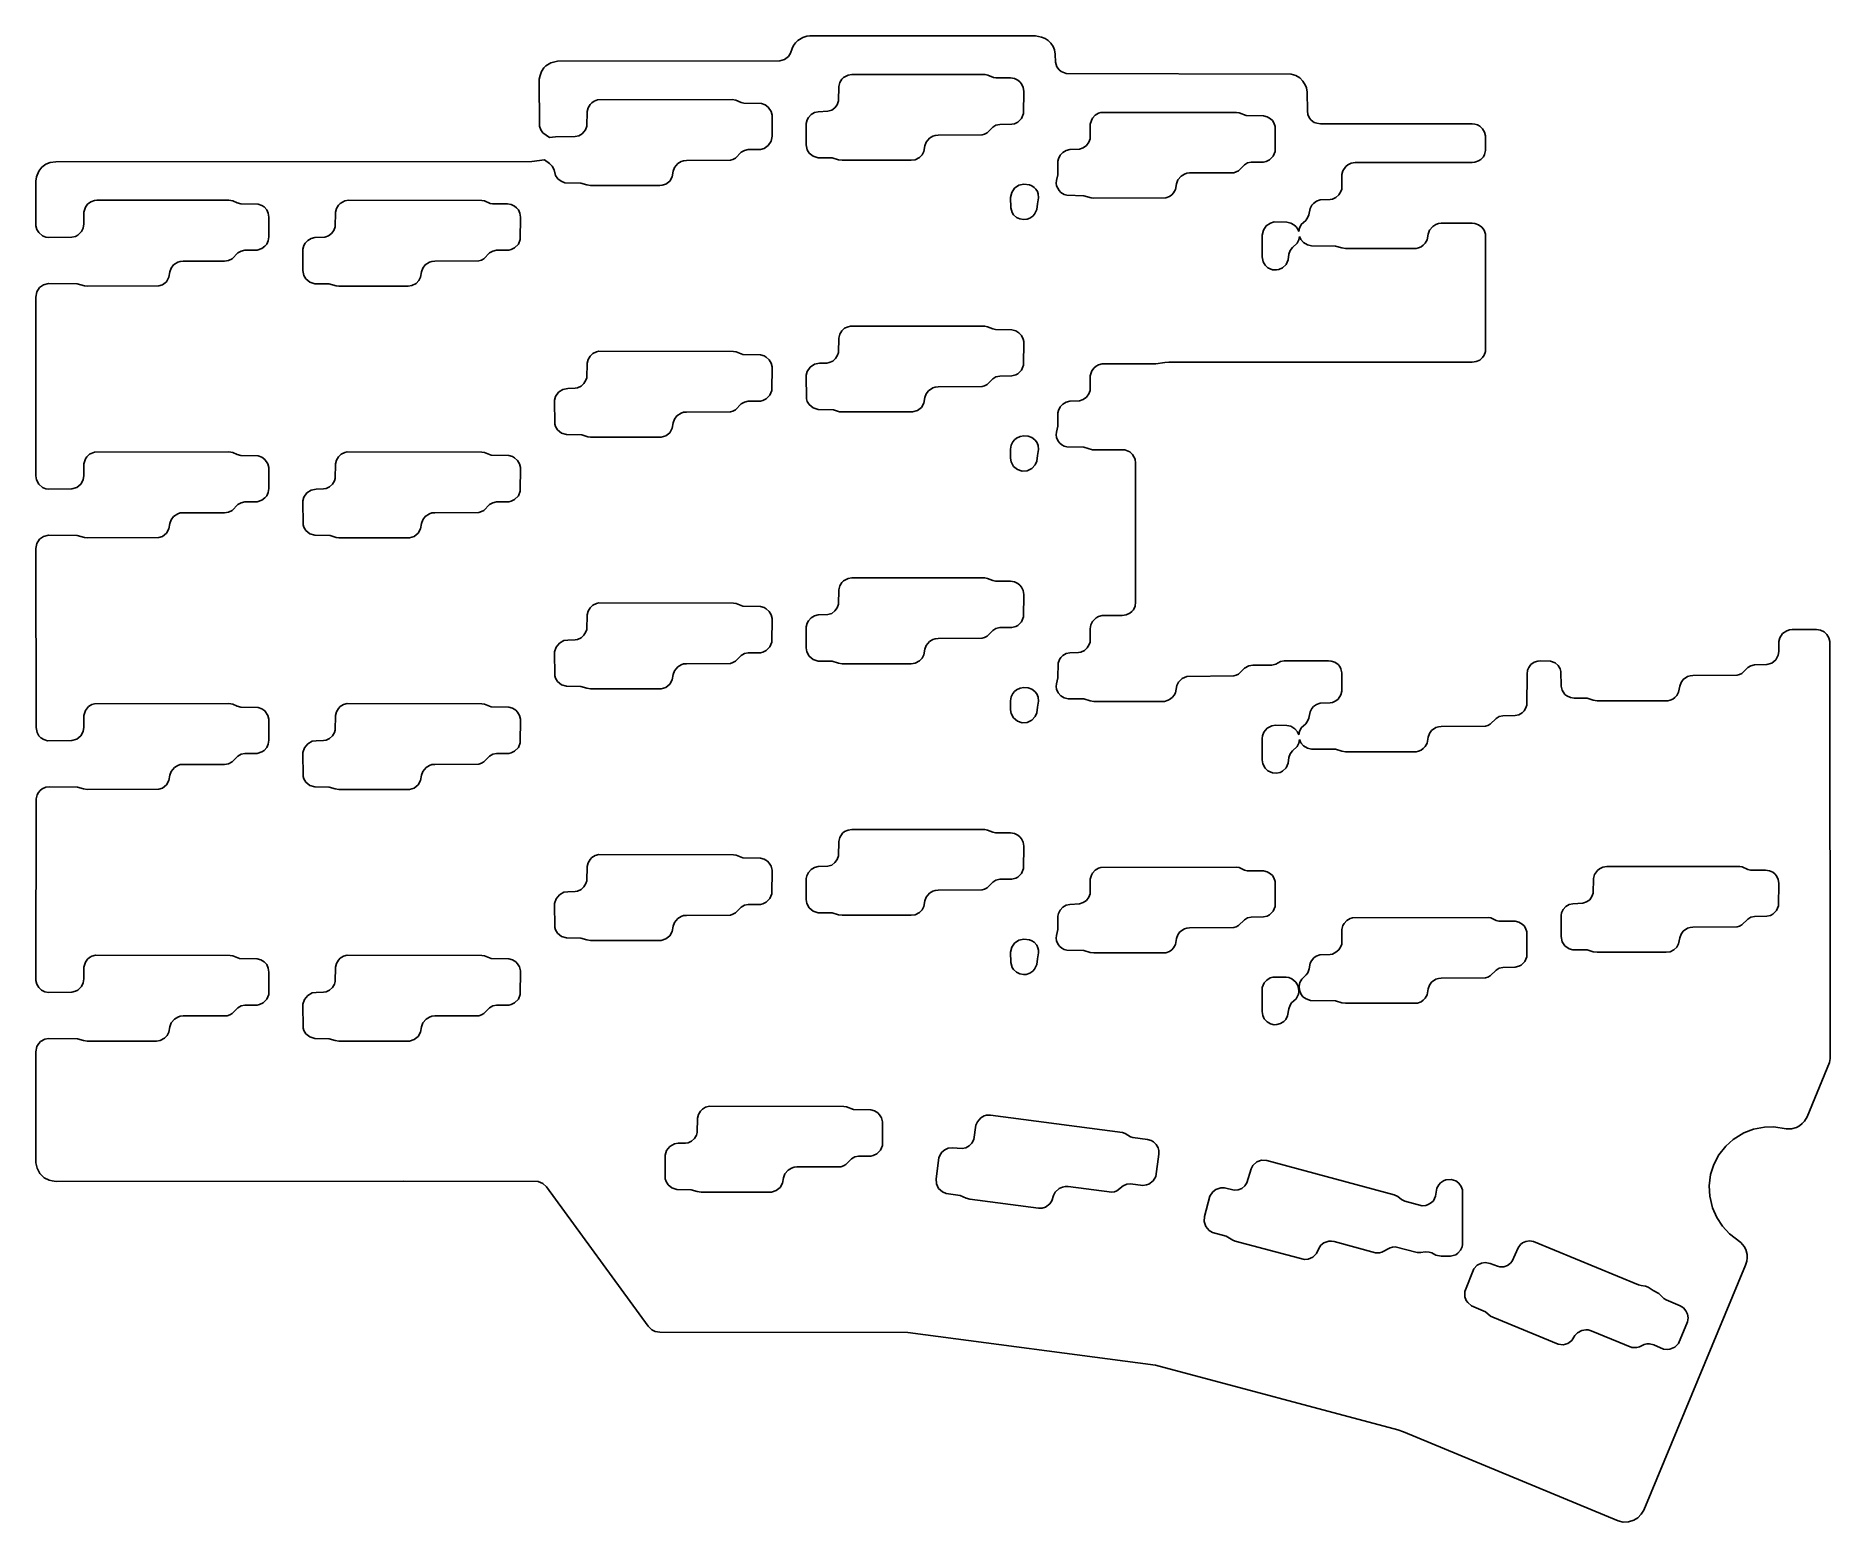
# Model space of a CAD drawing. Header units: millimetres. Extents: x 56 to 192, y -131 to -19.
import ezdxf

# ---------------------------------------------------------------- set-up
doc = ezdxf.new("R2010")
doc.units = ezdxf.units.MM

msp = doc.modelspace()

# ---------------------------------------------------------------- linework, layer by layer
for p, q in [((113.26, -19.08), (113.44, -18.9)), ((113.44, -18.9), (113.8, -18.68)), ((113.8, -18.68), (114.1, -18.58)), ((114.1, -18.58), (114.34, -18.55)), ((114.34, -18.55), (131.41, -18.55)), ((131.41, -18.55), (131.87, -18.64)), ((131.87, -18.64), (132.14, -18.75)), ((132.14, -18.75), (132.38, -18.91)), ((132.38, -18.91), (132.59, -19.11)), ((112.07, -20.45), (112.43, -20.34)), ((112.43, -20.34), (112.72, -20.11)), ((112.72, -20.11), (112.88, -19.87)), ((112.88, -19.87), (113, -19.51)), ((113, -19.51), (113.11, -19.28)), ((113.11, -19.28), (113.26, -19.08)), ((132.59, -19.11), (132.75, -19.35)), ((132.75, -19.35), (132.86, -19.62)), ((132.86, -19.62), (132.92, -19.93)), ((132.92, -19.93), (132.93, -20.53)), ((93.85, -21.83), (93.91, -21.54)), ((93.91, -21.54), (94.03, -21.25)), ((94.03, -21.25), (94.21, -20.98)), ((94.21, -20.98), (94.36, -20.83)), ((94.36, -20.83), (94.73, -20.59)), ((94.73, -20.59), (95.24, -20.46)), ((95.24, -20.46), (112.07, -20.45)), ((116.89, -21.7), (116.75, -21.84)), ((117.23, -21.52), (116.89, -21.7)), ((117.52, -21.48), (117.23, -21.52)), ((127.6, -21.48), (117.52, -21.48)), ((127.8, -21.52), (127.6, -21.48)), ((128.23, -21.71), (127.8, -21.52)), ((128.41, -21.74), (128.23, -21.71)), ((132.93, -20.53), (133.04, -20.9)), ((133.04, -20.9), (133.22, -21.13)), ((133.22, -21.13), (133.37, -21.26)), ((133.37, -21.26), (133.73, -21.41)), ((133.73, -21.41), (150.77, -21.44)), ((150.77, -21.44), (151.14, -21.56)), ((151.14, -21.56), (151.42, -21.73)), ((93.86, -25.39), (93.85, -21.83)), ((116.52, -22.38), (116.5, -23.48)), ((116.6, -22.09), (116.52, -22.38)), ((116.75, -21.84), (116.6, -22.09)), ((129.54, -21.74), (128.41, -21.74)), ((129.83, -21.79), (129.54, -21.74)), ((130.09, -21.91), (129.83, -21.79)), ((130.24, -22.04), (130.09, -21.91)), ((130.37, -22.19), (130.24, -22.04)), ((130.49, -22.45), (130.37, -22.19)), ((130.54, -22.74), (130.49, -22.45)), ((130.52, -24.44), (130.54, -22.74)), ((151.42, -21.73), (151.66, -21.97)), ((151.66, -21.97), (151.86, -22.31)), ((151.86, -22.31), (151.93, -22.48)), ((151.93, -22.48), (151.99, -22.81)), ((151.99, -22.81), (152, -24.22)), ((97.47, -24.28), (97.45, -25.38)), ((97.55, -24), (97.47, -24.28)), ((97.7, -23.75), (97.55, -24)), ((97.84, -23.61), (97.7, -23.75)), ((98, -23.5), (97.84, -23.61)), ((98.27, -23.4), (98, -23.5)), ((108.45, -23.38), (98.27, -23.4)), ((108.73, -23.42), (108.45, -23.38)), ((109.14, -23.6), (108.73, -23.42)), ((109.35, -23.64), (109.14, -23.6)), ((110.68, -23.67), (109.35, -23.64)), ((110.96, -23.77), (110.68, -23.67)), ((111.19, -23.94), (110.96, -23.77)), ((111.41, -24.27), (111.19, -23.94)), ((111.48, -24.55), (111.41, -24.27)), ((114.68, -24.36), (114.43, -24.51)), ((114.96, -24.29), (114.68, -24.36)), ((115.71, -24.26), (114.96, -24.29)), ((115.99, -24.17), (115.71, -24.26)), ((116.23, -23.99), (115.99, -24.17)), ((116.4, -23.76), (116.23, -23.99)), ((116.5, -23.48), (116.4, -23.76)), ((130.37, -24.8), (130.52, -24.44)), ((136.19, -24.41), (135.94, -24.56)), ((136.37, -24.35), (136.19, -24.41)), ((146.65, -24.34), (136.37, -24.35)), ((146.85, -24.38), (146.65, -24.34)), ((147.37, -24.58), (146.85, -24.38)), ((152, -24.22), (152.04, -24.51)), ((93.96, -25.66), (93.86, -25.39)), ((94.12, -25.9), (93.96, -25.66)), ((97.35, -25.66), (97.1, -25.96)), ((97.45, -25.38), (97.35, -25.66)), ((111.49, -26.15), (111.48, -24.55)), ((114.14, -24.9), (114.06, -25.19)), ((114.06, -25.19), (114.06, -26.79)), ((114.23, -24.73), (114.14, -24.9)), ((114.43, -24.51), (114.23, -24.73)), ((127.75, -25.9), (128.19, -25.46)), ((128.19, -25.46), (128.43, -25.32)), ((128.43, -25.32), (128.71, -25.25)), ((128.71, -25.25), (129.64, -25.24)), ((129.64, -25.24), (129.83, -25.2)), ((129.83, -25.2), (130.09, -25.08)), ((130.09, -25.08), (130.37, -24.8)), ((135.57, -25.23), (135.55, -26.34)), ((135.65, -24.95), (135.57, -25.23)), ((135.74, -24.78), (135.65, -24.95)), ((135.94, -24.56), (135.74, -24.78)), ((148.69, -24.61), (147.37, -24.58)), ((148.97, -24.68), (148.69, -24.61)), ((149.22, -24.83), (148.97, -24.68)), ((149.36, -24.97), (149.22, -24.83)), ((149.47, -25.13), (149.36, -24.97)), ((149.57, -25.41), (149.47, -25.13)), ((149.57, -27.3), (149.57, -25.41)), ((152.04, -24.51), (152.16, -24.77)), ((152.16, -24.77), (152.29, -24.92)), ((152.29, -24.92), (152.52, -25.1)), ((152.52, -25.1), (152.71, -25.17)), ((152.71, -25.17), (153, -25.22)), ((153, -25.22), (164.48, -25.22)), ((164.48, -25.22), (164.69, -25.24)), ((164.69, -25.24), (164.88, -25.29)), ((164.88, -25.29), (165.05, -25.39)), ((165.05, -25.39), (165.27, -25.58)), ((165.27, -25.58), (165.42, -25.84)), ((94.62, -26.25), (94.12, -25.9)), ((95.07, -26.19), (94.62, -26.25)), ((96.57, -26.18), (95.07, -26.19)), ((96.85, -26.11), (96.57, -26.18)), ((97.1, -25.96), (96.85, -26.11)), ((109.38, -27.22), (109.66, -27.16)), ((109.66, -27.16), (110.59, -27.15)), ((110.59, -27.15), (110.87, -27.07)), ((110.87, -27.07), (111.19, -26.86)), ((111.19, -26.86), (111.41, -26.53)), ((111.41, -26.53), (111.49, -26.15)), ((114.06, -26.79), (114.14, -27.17)), ((122.97, -27.3), (123.04, -26.88)), ((123.04, -26.88), (123.14, -26.6)), ((123.14, -26.6), (123.39, -26.3)), ((123.39, -26.3), (123.64, -26.15)), ((123.64, -26.15), (123.83, -26.1)), ((123.83, -26.1), (124.04, -26.07)), ((124.04, -26.07), (127.38, -26.05)), ((127.38, -26.05), (127.57, -26)), ((127.57, -26), (127.75, -25.9)), ((134.01, -27.15), (133.73, -27.22)), ((134.76, -27.12), (134.01, -27.15)), ((135.04, -27.02), (134.76, -27.12)), ((135.28, -26.85), (135.04, -27.02)), ((135.45, -26.61), (135.28, -26.85)), ((135.55, -26.34), (135.45, -26.61)), ((165.42, -25.84), (165.49, -26.12)), ((165.49, -26.12), (165.49, -27.24)), ((55.96, -28.8), (56.2, -28.5)), ((56.2, -28.5), (56.51, -28.27)), ((56.51, -28.27), (56.82, -28.14)), ((56.82, -28.14), (57.25, -28.08)), ((57.25, -28.08), (93.28, -28.07)), ((93.28, -28.07), (94.24, -27.93)), ((94.24, -27.93), (94.64, -28.21)), ((94.64, -28.21), (94.84, -28.42)), ((94.84, -28.42), (94.97, -28.69)), ((103.99, -28.79), (104.09, -28.51)), ((104.09, -28.51), (104.34, -28.21)), ((104.34, -28.21), (104.59, -28.06)), ((104.59, -28.06), (104.78, -28)), ((104.78, -28), (104.99, -27.98)), ((104.99, -27.98), (108.33, -27.96)), ((108.33, -27.96), (108.52, -27.9)), ((108.52, -27.9), (108.7, -27.8)), ((108.7, -27.8), (109.14, -27.36)), ((109.14, -27.36), (109.38, -27.22)), ((114.14, -27.17), (114.29, -27.42)), ((114.29, -27.42), (114.59, -27.67)), ((114.59, -27.67), (114.96, -27.78)), ((114.96, -27.78), (116.04, -27.79)), ((116.04, -27.79), (116.5, -27.93)), ((116.5, -27.93), (116.78, -27.97)), ((116.78, -27.97), (122.02, -27.97)), ((122.02, -27.97), (122.31, -27.93)), ((122.31, -27.93), (122.64, -27.76)), ((122.64, -27.76), (122.84, -27.56)), ((122.84, -27.56), (122.97, -27.3)), ((133.11, -28.04), (133.1, -29.06)), ((133.15, -27.85), (133.11, -28.04)), ((133.28, -27.59), (133.15, -27.85)), ((133.48, -27.37), (133.28, -27.59)), ((133.73, -27.22), (133.48, -27.37)), ((146.8, -28.76), (147.24, -28.32)), ((147.24, -28.32), (147.48, -28.17)), ((147.48, -28.17), (147.76, -28.11)), ((147.76, -28.11), (148.69, -28.1)), ((148.69, -28.1), (148.88, -28.06)), ((148.88, -28.06), (149.14, -27.93)), ((149.14, -27.93), (149.42, -27.66)), ((149.42, -27.66), (149.57, -27.3)), ((154.91, -28.44), (154.7, -28.76)), ((155.06, -28.31), (154.91, -28.44)), ((155.33, -28.19), (155.06, -28.31)), ((155.62, -28.14), (155.33, -28.19)), ((164.48, -28.14), (155.62, -28.14)), ((164.69, -28.12), (164.48, -28.14)), ((164.97, -28.02), (164.69, -28.12)), ((165.13, -27.91), (164.97, -28.02)), ((165.33, -27.7), (165.13, -27.91)), ((165.42, -27.52), (165.33, -27.7)), ((165.49, -27.24), (165.42, -27.52)), ((55.75, -29.54), (55.79, -29.22)), ((55.75, -32.92), (55.75, -29.54)), ((55.79, -29.22), (55.96, -28.8)), ((94.97, -28.69), (95.09, -29.13)), ((95.09, -29.13), (95.26, -29.38)), ((95.26, -29.38), (95.5, -29.56)), ((95.5, -29.56), (95.78, -29.67)), ((95.78, -29.67), (96.99, -29.7)), ((96.99, -29.7), (97.45, -29.84)), ((97.45, -29.84), (97.73, -29.88)), ((97.73, -29.88), (102.97, -29.88)), ((102.97, -29.88), (103.16, -29.86)), ((103.16, -29.86), (103.43, -29.77)), ((103.43, -29.77), (103.73, -29.54)), ((103.73, -29.54), (103.92, -29.21)), ((103.92, -29.21), (103.99, -28.79)), ((130.16, -29.86), (129.83, -30.08)), ((130.54, -29.78), (130.16, -29.86)), ((130.96, -29.83), (130.54, -29.78)), ((131.14, -29.91), (130.96, -29.83)), ((133, -29.51), (132.99, -29.71)), ((132.99, -29.71), (133.02, -29.91)), ((133.1, -29.06), (133, -29.51)), ((142.01, -30.18), (142.09, -29.74)), ((142.09, -29.74), (142.19, -29.46)), ((142.19, -29.46), (142.44, -29.16)), ((142.44, -29.16), (142.69, -29.01)), ((142.69, -29.01), (142.88, -28.95)), ((142.88, -28.95), (143.09, -28.93)), ((143.09, -28.93), (146.43, -28.91)), ((146.43, -28.91), (146.62, -28.85)), ((146.62, -28.85), (146.8, -28.76)), ((154.62, -29.04), (154.6, -30.15)), ((154.7, -28.76), (154.62, -29.04)), ((59.9, -31.12), (59.66, -31.29)), ((60.17, -31.02), (59.9, -31.12)), ((60.37, -31), (60.17, -31.02)), ((70.35, -31), (60.37, -31)), ((70.65, -31.05), (70.35, -31)), ((70.99, -31.2), (70.65, -31.05)), ((71.26, -31.26), (70.99, -31.2)), ((78.79, -31.23), (78.65, -31.37)), ((79.13, -31.04), (78.79, -31.23)), ((79.42, -31), (79.13, -31.04)), ((89.5, -31.01), (79.42, -31)), ((89.7, -31.05), (89.5, -31.01)), ((90.13, -31.23), (89.7, -31.05)), ((90.31, -31.26), (90.13, -31.23)), ((129.62, -30.4), (129.54, -30.78)), ((129.54, -30.78), (129.55, -31.56)), ((129.83, -30.08), (129.62, -30.4)), ((131.31, -30.02), (131.14, -29.91)), ((131.45, -30.16), (131.31, -30.02)), ((131.56, -30.33), (131.45, -30.16)), ((131.63, -30.52), (131.56, -30.33)), ((131.56, -31.27), (131.66, -30.82)), ((131.66, -30.82), (131.63, -30.52)), ((133.02, -29.91), (133.1, -30.09)), ((133.1, -30.09), (133.2, -30.26)), ((133.2, -30.26), (133.34, -30.41)), ((133.34, -30.41), (133.6, -30.56)), ((133.6, -30.56), (133.79, -30.62)), ((133.79, -30.62), (135.08, -30.65)), ((135.08, -30.65), (135.63, -30.81)), ((135.63, -30.81), (135.83, -30.83)), ((135.83, -30.83), (141.28, -30.81)), ((141.28, -30.81), (141.56, -30.71)), ((141.56, -30.71), (141.73, -30.59)), ((141.73, -30.59), (141.87, -30.44)), ((141.87, -30.44), (142.01, -30.18)), ((152.46, -31.23), (152.34, -31.37)), ((152.7, -31.06), (152.46, -31.23)), ((152.96, -30.97), (152.7, -31.06)), ((153.72, -30.95), (152.96, -30.97)), ((153.91, -30.91), (153.72, -30.95)), ((154.17, -30.78), (153.91, -30.91)), ((154.39, -30.59), (154.17, -30.78)), ((154.54, -30.33), (154.39, -30.59)), ((154.6, -30.15), (154.54, -30.33)), ((59.49, -31.53), (59.37, -31.9)), ((59.37, -31.9), (59.37, -32.79)), ((59.66, -31.29), (59.49, -31.53)), ((72.58, -31.29), (71.26, -31.26)), ((72.86, -31.39), (72.58, -31.29)), ((73.02, -31.5), (72.86, -31.39)), ((73.22, -31.71), (73.02, -31.5)), ((73.34, -31.98), (73.22, -31.71)), ((73.39, -32.27), (73.34, -31.98)), ((73.39, -33.77), (73.39, -32.27)), ((78.42, -31.9), (78.4, -33)), ((78.5, -31.62), (78.42, -31.9)), ((78.65, -31.37), (78.5, -31.62)), ((91.44, -31.27), (90.31, -31.26)), ((91.73, -31.31), (91.44, -31.27)), ((91.99, -31.44), (91.73, -31.31)), ((92.14, -31.56), (91.99, -31.44)), ((92.27, -31.71), (92.14, -31.56)), ((92.39, -31.98), (92.27, -31.71)), ((92.44, -32.27), (92.39, -31.98)), ((92.42, -33.97), (92.44, -32.27)), ((129.55, -31.56), (129.66, -31.93)), ((129.66, -31.93), (129.76, -32.09)), ((129.76, -32.09), (129.97, -32.29)), ((129.97, -32.29), (130.23, -32.41)), ((130.23, -32.41), (130.52, -32.46)), ((130.52, -32.46), (130.8, -32.43)), ((130.8, -32.43), (130.98, -32.36)), ((130.98, -32.36), (131.22, -32.2)), ((131.22, -32.2), (131.35, -32.05)), ((131.35, -32.05), (131.51, -31.7)), ((131.51, -31.7), (131.56, -31.27)), ((151.88, -32.52), (151.53, -32.84)), ((152.04, -32.28), (151.88, -32.52)), ((152.12, -32.1), (152.04, -32.28)), ((152.21, -31.62), (152.12, -32.1)), ((152.34, -31.37), (152.21, -31.62)), ((55.82, -33.2), (55.75, -32.92)), ((55.96, -33.44), (55.82, -33.2)), ((56.25, -33.69), (55.96, -33.44)), ((56.51, -33.8), (56.25, -33.69)), ((56.7, -33.82), (56.51, -33.8)), ((58.47, -33.8), (56.7, -33.82)), ((58.75, -33.73), (58.47, -33.8)), ((58.92, -33.64), (58.75, -33.73)), ((59.2, -33.36), (58.92, -33.64)), ((59.33, -33.1), (59.2, -33.36)), ((59.37, -32.79), (59.33, -33.1)), ((73.34, -34.06), (73.39, -33.77)), ((76.58, -33.89), (76.33, -34.04)), ((76.86, -33.81), (76.58, -33.89)), ((77.61, -33.79), (76.86, -33.81)), ((77.89, -33.69), (77.61, -33.79)), ((78.13, -33.52), (77.89, -33.69)), ((78.3, -33.28), (78.13, -33.52)), ((78.4, -33), (78.3, -33.28)), ((148.67, -33.26), (148.59, -33.64)), ((148.59, -33.64), (148.59, -35.27)), ((148.88, -32.93), (148.67, -33.26)), ((149.21, -32.72), (148.88, -32.93)), ((149.49, -32.64), (149.21, -32.72)), ((150.44, -32.65), (149.49, -32.64)), ((150.74, -32.72), (150.44, -32.65)), ((150.97, -32.85), (150.74, -32.72)), ((151.12, -32.97), (150.97, -32.85)), ((151.25, -33.13), (151.12, -32.97)), ((151.35, -33.36), (151.25, -33.13)), ((151.4, -33.11), (151.35, -33.36)), ((151.35, -33.99), (151.4, -33.73)), ((151.53, -32.84), (151.4, -33.11)), ((151.4, -33.73), (151.5, -33.96)), ((161.06, -33.99), (161.14, -33.55)), ((161.14, -33.55), (161.24, -33.27)), ((161.24, -33.27), (161.49, -32.97)), ((161.49, -32.97), (161.74, -32.82)), ((161.74, -32.82), (161.93, -32.76)), ((161.93, -32.76), (162.14, -32.74)), ((162.14, -32.74), (164.48, -32.74)), ((164.48, -32.74), (164.69, -32.76)), ((164.69, -32.76), (164.97, -32.86)), ((164.97, -32.86), (165.21, -33.04)), ((165.21, -33.04), (165.38, -33.27)), ((165.38, -33.27), (165.48, -33.55)), ((165.48, -33.55), (165.5, -33.77)), ((165.5, -33.77), (165.5, -42.23)), ((70.6, -35.42), (71.04, -34.98)), ((71.04, -34.98), (71.28, -34.84)), ((71.28, -34.84), (71.56, -34.78)), ((71.56, -34.78), (72.49, -34.77)), ((72.49, -34.77), (72.86, -34.65)), ((72.86, -34.65), (73.09, -34.48)), ((73.09, -34.48), (73.22, -34.33)), ((73.22, -34.33), (73.34, -34.06)), ((76.04, -34.43), (75.96, -34.71)), ((75.96, -34.71), (75.96, -36.31)), ((76.13, -34.25), (76.04, -34.43)), ((76.33, -34.04), (76.13, -34.25)), ((89.65, -35.42), (90.09, -34.98)), ((90.09, -34.98), (90.33, -34.84)), ((90.33, -34.84), (90.61, -34.78)), ((90.61, -34.78), (91.54, -34.77)), ((91.54, -34.77), (91.73, -34.73)), ((91.73, -34.73), (91.99, -34.6)), ((91.99, -34.6), (92.27, -34.33)), ((92.27, -34.33), (92.42, -33.97)), ((148.59, -35.27), (148.66, -35.65)), ((150.56, -35.51), (150.61, -35.08)), ((150.61, -35.08), (150.71, -34.81)), ((150.71, -34.81), (150.88, -34.58)), ((150.88, -34.58), (151.22, -34.25)), ((151.22, -34.25), (151.35, -33.99)), ((151.5, -33.96), (151.7, -34.19)), ((151.7, -34.19), (152.01, -34.37)), ((152.01, -34.37), (152.31, -34.45)), ((152.31, -34.45), (154.14, -34.46)), ((154.14, -34.46), (154.6, -34.6)), ((154.6, -34.6), (154.88, -34.64)), ((154.88, -34.64), (160.23, -34.64)), ((160.23, -34.64), (160.42, -34.6)), ((160.42, -34.6), (160.61, -34.52)), ((160.61, -34.52), (160.78, -34.4)), ((160.78, -34.4), (160.92, -34.25)), ((160.92, -34.25), (161.06, -33.99)), ((65.82, -36.83), (65.89, -36.41)), ((65.89, -36.41), (65.99, -36.13)), ((65.99, -36.13), (66.16, -35.89)), ((66.16, -35.89), (66.49, -35.68)), ((66.49, -35.68), (66.68, -35.62)), ((66.68, -35.62), (66.89, -35.6)), ((66.89, -35.6), (70.03, -35.6)), ((70.03, -35.6), (70.33, -35.56)), ((70.33, -35.56), (70.6, -35.42)), ((75.96, -36.31), (76.04, -36.69)), ((84.87, -36.83), (84.94, -36.41)), ((84.94, -36.41), (85.04, -36.13)), ((85.04, -36.13), (85.21, -35.89)), ((85.21, -35.89), (85.54, -35.68)), ((85.54, -35.68), (85.73, -35.62)), ((85.73, -35.62), (85.94, -35.6)), ((85.94, -35.6), (89.28, -35.58)), ((89.28, -35.58), (89.47, -35.52)), ((89.47, -35.52), (89.65, -35.42)), ((148.66, -35.65), (148.81, -35.9)), ((148.81, -35.9), (149.02, -36.1)), ((149.02, -36.1), (149.37, -36.25)), ((149.37, -36.25), (149.66, -36.27)), ((149.66, -36.27), (149.85, -36.24)), ((149.85, -36.24), (150.12, -36.12)), ((150.12, -36.12), (150.4, -35.86)), ((150.4, -35.86), (150.56, -35.51)), ((55.74, -38.32), (55.82, -37.92)), ((55.82, -37.92), (56.02, -37.6)), ((56.02, -37.6), (56.33, -37.39)), ((56.33, -37.39), (56.7, -37.3)), ((56.7, -37.3), (58.88, -37.32)), ((58.88, -37.32), (59.43, -37.48)), ((59.43, -37.48), (59.63, -37.5)), ((59.63, -37.5), (65.06, -37.48)), ((65.06, -37.48), (65.33, -37.39)), ((65.33, -37.39), (65.63, -37.16)), ((65.63, -37.16), (65.82, -36.83)), ((76.04, -36.69), (76.19, -36.94)), ((76.19, -36.94), (76.49, -37.19)), ((76.49, -37.19), (76.86, -37.31)), ((76.86, -37.31), (77.93, -37.32)), ((77.93, -37.32), (78.48, -37.48)), ((78.48, -37.48), (78.68, -37.5)), ((78.68, -37.5), (83.92, -37.5)), ((83.92, -37.5), (84.21, -37.46)), ((84.21, -37.46), (84.54, -37.29)), ((84.54, -37.29), (84.74, -37.08)), ((84.74, -37.08), (84.87, -36.83)), ((55.74, -51.85), (55.74, -38.32)), ((116.96, -40.69), (116.75, -40.89)), ((117.23, -40.57), (116.96, -40.69)), ((117.42, -40.53), (117.23, -40.57)), ((127.59, -40.53), (117.42, -40.53)), ((127.78, -40.57), (127.59, -40.53)), ((128.19, -40.74), (127.78, -40.57)), ((128.4, -40.79), (128.19, -40.74)), ((116.52, -41.43), (116.5, -42.53)), ((116.6, -41.14), (116.52, -41.43)), ((116.75, -40.89), (116.6, -41.14)), ((129.64, -40.8), (128.4, -40.79)), ((129.92, -40.87), (129.64, -40.8)), ((130.17, -41.02), (129.92, -40.87)), ((130.37, -41.24), (130.17, -41.02)), ((130.49, -41.5), (130.37, -41.24)), ((130.53, -41.7), (130.49, -41.5)), ((130.52, -43.49), (130.53, -41.7)), ((97.47, -43.33), (97.45, -44.43)), ((97.55, -43.05), (97.47, -43.33)), ((97.7, -42.8), (97.55, -43.05)), ((97.91, -42.6), (97.7, -42.8)), ((98.18, -42.47), (97.91, -42.6)), ((98.37, -42.43), (98.18, -42.47)), ((108.55, -42.44), (98.37, -42.43)), ((108.75, -42.48), (108.55, -42.44)), ((109.27, -42.68), (108.75, -42.48)), ((110.59, -42.7), (109.27, -42.68)), ((110.87, -42.78), (110.59, -42.7)), ((111.04, -42.87), (110.87, -42.78)), ((111.26, -43.07), (111.04, -42.87)), ((111.41, -43.32), (111.26, -43.07)), ((111.48, -43.6), (111.41, -43.32)), ((114.68, -43.41), (114.35, -43.63)), ((115.06, -43.34), (114.68, -43.41)), ((115.62, -43.33), (115.06, -43.34)), ((115.81, -43.29), (115.62, -43.33)), ((116.07, -43.17), (115.81, -43.29)), ((116.29, -42.97), (116.07, -43.17)), ((116.44, -42.72), (116.29, -42.97)), ((116.5, -42.53), (116.44, -42.72)), ((136.19, -43.46), (136.01, -43.55)), ((136.47, -43.39), (136.19, -43.46)), ((140.54, -43.38), (136.47, -43.39)), ((141.21, -43.27), (140.54, -43.38)), ((141.51, -43.26), (141.21, -43.27)), ((164.48, -43.26), (141.51, -43.26)), ((164.79, -43.21), (164.48, -43.26)), ((165.05, -43.09), (164.79, -43.21)), ((165.27, -42.89), (165.05, -43.09)), ((165.38, -42.73), (165.27, -42.89)), ((165.48, -42.45), (165.38, -42.73)), ((165.5, -42.23), (165.48, -42.45)), ((97.39, -44.62), (97.24, -44.87)), ((97.45, -44.43), (97.39, -44.62)), ((111.47, -45.4), (111.48, -43.6)), ((114.14, -43.95), (114.06, -44.24)), ((114.06, -44.24), (114.08, -46.03)), ((114.35, -43.63), (114.14, -43.95)), ((127.75, -44.95), (128.19, -44.51)), ((128.19, -44.51), (128.43, -44.37)), ((128.43, -44.37), (128.71, -44.3)), ((128.71, -44.3), (129.64, -44.29)), ((129.64, -44.29), (129.92, -44.22)), ((129.92, -44.22), (130.09, -44.13)), ((130.09, -44.13), (130.37, -43.85)), ((130.37, -43.85), (130.52, -43.49)), ((135.57, -44.28), (135.55, -45.39)), ((135.69, -43.91), (135.57, -44.28)), ((135.86, -43.68), (135.69, -43.91)), ((136.01, -43.55), (135.86, -43.68)), ((95.09, -45.86), (95.01, -46.14)), ((95.01, -46.14), (95.03, -47.94)), ((95.3, -45.53), (95.09, -45.86)), ((95.63, -45.32), (95.3, -45.53)), ((96.01, -45.24), (95.63, -45.32)), ((96.57, -45.23), (96.01, -45.24)), ((96.76, -45.2), (96.57, -45.23)), ((97.02, -45.07), (96.76, -45.2)), ((97.24, -44.87), (97.02, -45.07)), ((110.59, -46.2), (110.78, -46.16)), ((110.78, -46.16), (111.04, -46.03)), ((111.04, -46.03), (111.32, -45.76)), ((111.32, -45.76), (111.47, -45.4)), ((114.08, -46.03), (114.14, -46.22)), ((122.97, -46.35), (123.04, -45.93)), ((123.04, -45.93), (123.14, -45.65)), ((123.14, -45.65), (123.31, -45.42)), ((123.31, -45.42), (123.64, -45.2)), ((123.64, -45.2), (123.83, -45.15)), ((123.83, -45.15), (124.04, -45.12)), ((124.04, -45.12), (127.38, -45.1)), ((127.38, -45.1), (127.57, -45.05)), ((127.57, -45.05), (127.75, -44.95)), ((134.76, -46.17), (134.01, -46.2)), ((135.04, -46.07), (134.76, -46.17)), ((135.28, -45.9), (135.04, -46.07)), ((135.45, -45.66), (135.28, -45.9)), ((135.55, -45.39), (135.45, -45.66)), ((104.09, -47.56), (104.26, -47.32)), ((104.26, -47.32), (104.59, -47.11)), ((104.59, -47.11), (104.78, -47.05)), ((104.78, -47.05), (104.99, -47.03)), ((104.99, -47.03), (108.33, -47.01)), ((108.33, -47.01), (108.52, -46.95)), ((108.52, -46.95), (108.7, -46.85)), ((108.7, -46.85), (109.14, -46.41)), ((109.14, -46.41), (109.38, -46.27)), ((109.38, -46.27), (109.66, -46.21)), ((109.66, -46.21), (110.59, -46.2)), ((114.14, -46.22), (114.29, -46.47)), ((114.29, -46.47), (114.59, -46.72)), ((114.59, -46.72), (114.96, -46.83)), ((114.96, -46.83), (116.12, -46.85)), ((116.12, -46.85), (116.58, -47)), ((116.58, -47), (116.78, -47.02)), ((116.78, -47.02), (122.12, -47.02)), ((122.12, -47.02), (122.48, -46.91)), ((122.48, -46.91), (122.78, -46.68)), ((122.78, -46.68), (122.97, -46.35)), ((133.11, -47.09), (133.1, -48.11)), ((133.15, -46.9), (133.11, -47.09)), ((133.28, -46.64), (133.15, -46.9)), ((133.48, -46.42), (133.28, -46.64)), ((133.73, -46.27), (133.48, -46.42)), ((134.01, -46.2), (133.73, -46.27)), ((95.03, -47.94), (95.09, -48.12)), ((95.09, -48.12), (95.24, -48.37)), ((95.24, -48.37), (95.54, -48.62)), ((95.54, -48.62), (95.91, -48.74)), ((95.91, -48.74), (97.07, -48.76)), ((97.07, -48.76), (97.53, -48.91)), ((103.07, -48.93), (103.43, -48.82)), ((103.43, -48.82), (103.73, -48.59)), ((103.73, -48.59), (103.92, -48.26)), ((103.92, -48.26), (103.99, -47.84)), ((103.99, -47.84), (104.09, -47.56)), ((130.25, -48.88), (129.98, -49)), ((130.54, -48.83), (130.25, -48.88)), ((130.86, -48.85), (130.54, -48.83)), ((131.14, -48.96), (130.86, -48.85)), ((133, -48.56), (132.99, -48.76)), ((132.99, -48.76), (133.02, -48.95)), ((133.1, -48.11), (133, -48.56)), ((59.81, -50.22), (59.6, -50.42)), ((60.17, -50.07), (59.81, -50.22)), ((70.35, -50.05), (60.17, -50.07)), ((70.65, -50.1), (70.35, -50.05)), ((70.99, -50.25), (70.65, -50.1)), ((71.26, -50.31), (70.99, -50.25)), ((78.86, -50.22), (78.65, -50.42)), ((79.13, -50.09), (78.86, -50.22)), ((79.32, -50.05), (79.13, -50.09)), ((89.5, -50.06), (79.32, -50.05)), ((89.7, -50.1), (89.5, -50.06)), ((90.22, -50.3), (89.7, -50.1)), ((97.53, -48.91), (97.73, -48.93)), ((97.73, -48.93), (103.07, -48.93)), ((129.58, -49.54), (129.54, -49.83)), ((129.54, -49.83), (129.54, -50.51)), ((129.71, -49.28), (129.58, -49.54)), ((129.83, -49.13), (129.71, -49.28)), ((129.98, -49), (129.83, -49.13)), ((131.38, -49.14), (131.14, -48.96)), ((131.51, -49.3), (131.38, -49.14)), ((131.63, -49.57), (131.51, -49.3)), ((131.56, -50.32), (131.66, -49.87)), ((131.66, -49.87), (131.63, -49.57)), ((133.02, -48.95), (133.14, -49.23)), ((133.14, -49.23), (133.27, -49.39)), ((133.27, -49.39), (133.42, -49.52)), ((133.42, -49.52), (133.6, -49.61)), ((133.6, -49.61), (133.79, -49.67)), ((133.79, -49.67), (135.09, -49.7)), ((135.09, -49.7), (135.74, -49.88)), ((135.74, -49.88), (138.19, -49.9)), ((138.19, -49.9), (138.55, -50.05)), ((138.55, -50.05), (138.77, -50.25)), ((138.77, -50.25), (138.96, -50.59)), ((59.49, -50.58), (59.37, -50.95)), ((59.37, -50.95), (59.37, -51.84)), ((59.6, -50.42), (59.49, -50.58)), ((72.58, -50.34), (71.26, -50.31)), ((72.86, -50.44), (72.58, -50.34)), ((73.09, -50.61), (72.86, -50.44)), ((73.31, -50.94), (73.09, -50.61)), ((73.38, -51.22), (73.31, -50.94)), ((73.39, -52.82), (73.38, -51.22)), ((78.42, -50.95), (78.4, -52.05)), ((78.5, -50.67), (78.42, -50.95)), ((78.65, -50.42), (78.5, -50.67)), ((91.54, -50.32), (90.22, -50.3)), ((91.82, -50.4), (91.54, -50.32)), ((91.99, -50.49), (91.82, -50.4)), ((92.21, -50.69), (91.99, -50.49)), ((92.36, -50.94), (92.21, -50.69)), ((92.43, -51.22), (92.36, -50.94)), ((92.42, -53.02), (92.43, -51.22)), ((129.54, -50.51), (129.58, -50.8)), ((129.58, -50.8), (129.76, -51.14)), ((129.76, -51.14), (130.05, -51.39)), ((130.05, -51.39), (130.42, -51.51)), ((130.42, -51.51), (130.8, -51.48)), ((130.8, -51.48), (131.15, -51.31)), ((131.15, -51.31), (131.4, -51.02)), ((131.4, -51.02), (131.51, -50.75)), ((131.51, -50.75), (131.56, -50.32)), ((138.96, -50.59), (139, -50.91)), ((139, -50.91), (139, -61.41)), ((55.79, -52.16), (55.74, -51.85)), ((55.96, -52.49), (55.79, -52.16)), ((56.25, -52.74), (55.96, -52.49)), ((56.51, -52.85), (56.25, -52.74)), ((56.7, -52.87), (56.51, -52.85)), ((58.47, -52.85), (56.7, -52.87)), ((58.84, -52.74), (58.47, -52.85)), ((59.14, -52.49), (58.84, -52.74)), ((59.33, -52.15), (59.14, -52.49)), ((59.37, -51.84), (59.33, -52.15)), ((73.34, -53.11), (73.39, -52.82)), ((76.58, -52.94), (76.25, -53.15)), ((76.96, -52.86), (76.58, -52.94)), ((77.52, -52.85), (76.96, -52.86)), ((77.71, -52.82), (77.52, -52.85)), ((77.97, -52.69), (77.71, -52.82)), ((78.19, -52.49), (77.97, -52.69)), ((78.34, -52.24), (78.19, -52.49)), ((78.4, -52.05), (78.34, -52.24)), ((70.6, -54.47), (71.04, -54.03)), ((71.04, -54.03), (71.28, -53.89)), ((71.28, -53.89), (71.56, -53.83)), ((71.56, -53.83), (72.49, -53.82)), ((72.49, -53.82), (72.86, -53.7)), ((72.86, -53.7), (73.09, -53.53)), ((73.09, -53.53), (73.22, -53.38)), ((73.22, -53.38), (73.34, -53.11)), ((76.04, -53.48), (75.96, -53.76)), ((75.96, -53.76), (75.98, -55.56)), ((76.25, -53.15), (76.04, -53.48)), ((89.65, -54.47), (90.09, -54.03)), ((90.09, -54.03), (90.33, -53.89)), ((90.33, -53.89), (90.61, -53.83)), ((90.61, -53.83), (91.54, -53.82)), ((91.54, -53.82), (91.73, -53.78)), ((91.73, -53.78), (91.99, -53.65)), ((91.99, -53.65), (92.27, -53.38)), ((92.27, -53.38), (92.42, -53.02)), ((65.82, -55.88), (65.89, -55.46)), ((65.89, -55.46), (65.99, -55.18)), ((65.99, -55.18), (66.16, -54.94)), ((66.16, -54.94), (66.49, -54.73)), ((66.49, -54.73), (66.68, -54.67)), ((66.68, -54.67), (66.89, -54.65)), ((66.89, -54.65), (70.03, -54.65)), ((70.03, -54.65), (70.33, -54.61)), ((70.33, -54.61), (70.6, -54.47)), ((75.98, -55.56), (76.04, -55.74)), ((84.87, -55.88), (84.94, -55.46)), ((84.94, -55.46), (85.04, -55.18)), ((85.04, -55.18), (85.21, -54.94)), ((85.21, -54.94), (85.54, -54.73)), ((85.54, -54.73), (85.73, -54.67)), ((85.73, -54.67), (85.94, -54.65)), ((85.94, -54.65), (89.28, -54.63)), ((89.28, -54.63), (89.47, -54.57)), ((89.47, -54.57), (89.65, -54.47)), ((55.74, -57.37), (55.82, -56.97)), ((55.82, -56.97), (56.02, -56.65)), ((56.02, -56.65), (56.33, -56.44)), ((56.33, -56.44), (56.7, -56.35)), ((56.7, -56.35), (58.88, -56.37)), ((58.88, -56.37), (59.43, -56.53)), ((59.43, -56.53), (59.63, -56.55)), ((59.63, -56.55), (65.06, -56.53)), ((65.06, -56.53), (65.33, -56.44)), ((65.33, -56.44), (65.63, -56.21)), ((65.63, -56.21), (65.82, -55.88)), ((76.04, -55.74), (76.19, -55.99)), ((76.19, -55.99), (76.49, -56.24)), ((76.49, -56.24), (76.86, -56.36)), ((76.86, -56.36), (78.02, -56.38)), ((78.02, -56.38), (78.48, -56.53)), ((78.48, -56.53), (78.68, -56.55)), ((78.68, -56.55), (84.02, -56.55)), ((84.02, -56.55), (84.38, -56.44)), ((84.38, -56.44), (84.68, -56.21)), ((84.68, -56.21), (84.87, -55.88)), ((55.76, -70.9), (55.74, -57.37)), ((117.23, -59.62), (116.89, -59.8)), ((117.52, -59.57), (117.23, -59.62)), ((127.59, -59.58), (117.52, -59.57)), ((127.78, -59.62), (127.59, -59.58)), ((128.19, -59.79), (127.78, -59.62)), ((116.52, -60.48), (116.5, -61.58)), ((116.6, -60.19), (116.52, -60.48)), ((116.75, -59.94), (116.6, -60.19)), ((116.89, -59.8), (116.75, -59.94)), ((128.4, -59.84), (128.19, -59.79)), ((129.54, -59.84), (128.4, -59.84)), ((129.83, -59.89), (129.54, -59.84)), ((130.09, -60.01), (129.83, -59.89)), ((130.24, -60.14), (130.09, -60.01)), ((130.37, -60.29), (130.24, -60.14)), ((130.49, -60.55), (130.37, -60.29)), ((130.54, -60.84), (130.49, -60.55)), ((130.52, -62.54), (130.54, -60.84)), ((97.47, -62.38), (97.45, -63.48)), ((97.55, -62.1), (97.47, -62.38)), ((97.7, -61.85), (97.55, -62.1)), ((97.91, -61.65), (97.7, -61.85)), ((98.18, -61.52), (97.91, -61.65)), ((98.37, -61.48), (98.18, -61.52)), ((108.55, -61.49), (98.37, -61.48)), ((108.75, -61.53), (108.55, -61.49)), ((109.27, -61.73), (108.75, -61.53)), ((110.59, -61.75), (109.27, -61.73)), ((110.87, -61.83), (110.59, -61.75)), ((111.04, -61.92), (110.87, -61.83)), ((111.26, -62.12), (111.04, -61.92)), ((111.41, -62.37), (111.26, -62.12)), ((111.48, -62.65), (111.41, -62.37)), ((114.68, -62.46), (114.43, -62.61)), ((114.96, -62.39), (114.68, -62.46)), ((115.71, -62.36), (114.96, -62.39)), ((115.99, -62.27), (115.71, -62.36)), ((116.23, -62.09), (115.99, -62.27)), ((116.4, -61.86), (116.23, -62.09)), ((116.5, -61.58), (116.4, -61.86)), ((136.47, -62.44), (136.19, -62.51)), ((137.98, -62.43), (136.47, -62.44)), ((138.29, -62.39), (137.98, -62.43)), ((138.55, -62.26), (138.29, -62.39)), ((138.71, -62.14), (138.55, -62.26)), ((138.83, -61.99), (138.71, -62.14)), ((138.96, -61.72), (138.83, -61.99)), ((139, -61.41), (138.96, -61.72)), ((97.39, -63.67), (97.24, -63.92)), ((97.45, -63.48), (97.39, -63.67)), ((111.47, -64.45), (111.48, -62.65)), ((114.14, -63), (114.06, -63.29)), ((114.06, -63.29), (114.06, -64.88)), ((114.23, -62.83), (114.14, -63)), ((114.43, -62.61), (114.23, -62.83)), ((127.75, -64), (128.19, -63.56)), ((128.19, -63.56), (128.43, -63.42)), ((128.43, -63.42), (128.71, -63.35)), ((128.71, -63.35), (129.64, -63.34)), ((129.64, -63.34), (129.92, -63.27)), ((129.92, -63.27), (130.09, -63.18)), ((130.09, -63.18), (130.37, -62.9)), ((130.37, -62.9), (130.52, -62.54)), ((135.57, -63.43), (135.55, -64.44)), ((135.61, -63.14), (135.57, -63.43)), ((135.74, -62.88), (135.61, -63.14)), ((136.01, -62.6), (135.74, -62.88)), ((136.19, -62.51), (136.01, -62.6)), ((187.76, -64.12), (187.98, -63.79)), ((187.98, -63.79), (188.3, -63.58)), ((188.3, -63.58), (188.49, -63.52)), ((188.49, -63.52), (188.71, -63.5)), ((188.71, -63.5), (190.55, -63.5)), ((190.55, -63.5), (190.86, -63.54)), ((190.86, -63.54), (191.13, -63.67)), ((191.13, -63.67), (191.34, -63.87)), ((95.13, -64.82), (95.01, -65.19)), ((95.01, -65.19), (95.03, -66.99)), ((95.38, -64.52), (95.13, -64.82)), ((95.72, -64.33), (95.38, -64.52)), ((96.01, -64.29), (95.72, -64.33)), ((96.57, -64.28), (96.01, -64.29)), ((96.76, -64.25), (96.57, -64.28)), ((97.02, -64.12), (96.76, -64.25)), ((97.24, -63.92), (97.02, -64.12)), ((110.78, -65.21), (111.04, -65.08)), ((111.04, -65.08), (111.32, -64.81)), ((111.32, -64.81), (111.47, -64.45)), ((114.06, -64.88), (114.1, -65.18)), ((114.1, -65.18), (114.29, -65.52)), ((122.97, -65.4), (123.04, -64.98)), ((123.04, -64.98), (123.14, -64.7)), ((123.14, -64.7), (123.39, -64.4)), ((123.39, -64.4), (123.64, -64.25)), ((123.64, -64.25), (123.83, -64.2)), ((123.83, -64.2), (124.04, -64.17)), ((124.04, -64.17), (127.38, -64.15)), ((127.38, -64.15), (127.57, -64.1)), ((127.57, -64.1), (127.75, -64)), ((134.86, -65.2), (134.67, -65.24)), ((135.12, -65.07), (134.86, -65.2)), ((135.34, -64.88), (135.12, -65.07)), ((135.49, -64.62), (135.34, -64.88)), ((135.55, -64.44), (135.49, -64.62)), ((187.64, -65.44), (187.69, -65.15)), ((187.69, -64.4), (187.76, -64.12)), ((187.69, -65.15), (187.69, -64.4)), ((191.34, -63.87), (191.49, -64.12)), ((191.49, -64.12), (191.56, -64.4)), ((191.56, -64.4), (191.58, -95.98)), ((104.09, -66.61), (104.34, -66.31)), ((104.34, -66.31), (104.59, -66.16)), ((104.59, -66.16), (104.78, -66.1)), ((104.78, -66.1), (104.99, -66.08)), ((104.99, -66.08), (108.33, -66.06)), ((108.33, -66.06), (108.52, -66)), ((108.52, -66), (108.7, -65.9)), ((108.7, -65.9), (109.14, -65.46)), ((109.14, -65.46), (109.38, -65.32)), ((109.38, -65.32), (109.66, -65.26)), ((109.66, -65.26), (110.59, -65.25)), ((110.59, -65.25), (110.78, -65.21)), ((114.29, -65.52), (114.59, -65.77)), ((114.59, -65.77), (114.96, -65.88)), ((114.96, -65.88), (116.04, -65.89)), ((116.04, -65.89), (116.5, -66.03)), ((116.5, -66.03), (116.78, -66.08)), ((116.78, -66.08), (122.02, -66.08)), ((122.02, -66.08), (122.31, -66.03)), ((122.31, -66.03), (122.64, -65.86)), ((122.64, -65.86), (122.84, -65.66)), ((122.84, -65.66), (122.97, -65.4)), ((133.13, -66.05), (133.1, -67.16)), ((133.23, -65.77), (133.13, -66.05)), ((133.34, -65.61), (133.23, -65.77)), ((133.48, -65.47), (133.34, -65.61)), ((133.73, -65.32), (133.48, -65.47)), ((134.01, -65.25), (133.73, -65.32)), ((134.67, -65.24), (134.01, -65.25)), ((146.8, -66.86), (147.24, -66.42)), ((147.24, -66.42), (147.57, -66.24)), ((147.57, -66.24), (147.88, -66.2)), ((147.88, -66.2), (149.32, -66.2)), ((149.32, -66.2), (149.61, -66.12)), ((149.61, -66.12), (149.98, -65.92)), ((149.98, -65.92), (150.25, -65.86)), ((150.25, -65.86), (153.6, -65.86)), ((153.6, -65.86), (153.81, -65.88)), ((153.81, -65.88), (154.09, -65.97)), ((154.09, -65.97), (154.33, -66.15)), ((154.33, -66.15), (154.45, -66.3)), ((154.45, -66.3), (154.54, -66.47)), ((154.54, -66.47), (154.61, -66.76)), ((168.68, -66.57), (168.76, -66.38)), ((168.76, -66.38), (168.93, -66.15)), ((168.93, -66.15), (169.17, -65.97)), ((169.17, -65.97), (169.44, -65.88)), ((169.44, -65.88), (169.66, -65.86)), ((169.66, -65.86), (170.4, -65.88)), ((170.4, -65.88), (170.76, -66.02)), ((170.76, -66.02), (170.98, -66.22)), ((170.98, -66.22), (171.13, -66.47)), ((171.13, -66.47), (171.19, -66.66)), ((184.9, -66.81), (185.34, -66.37)), ((185.34, -66.37), (185.58, -66.23)), ((185.58, -66.23), (185.86, -66.16)), ((185.86, -66.16), (186.79, -66.15)), ((186.79, -66.15), (187.16, -66.04)), ((187.16, -66.04), (187.46, -65.79)), ((187.46, -65.79), (187.64, -65.44)), ((95.03, -66.99), (95.09, -67.17)), ((95.09, -67.17), (95.24, -67.42)), ((95.24, -67.42), (95.54, -67.67)), ((95.54, -67.67), (95.91, -67.79)), ((95.91, -67.79), (96.99, -67.8)), ((96.99, -67.8), (97.45, -67.94)), ((103.07, -67.98), (103.43, -67.87)), ((103.43, -67.87), (103.73, -67.64)), ((103.73, -67.64), (103.92, -67.31)), ((103.92, -67.31), (103.99, -66.89)), ((103.99, -66.89), (104.09, -66.61)), ((130.54, -67.88), (130.25, -67.93)), ((130.86, -67.9), (130.54, -67.88)), ((131.14, -68.01), (130.86, -67.9)), ((133, -67.61), (132.99, -67.81)), ((132.99, -67.81), (133.02, -68)), ((133.1, -67.16), (133, -67.61)), ((142.01, -68.28), (142.11, -67.74)), ((142.11, -67.74), (142.24, -67.48)), ((142.24, -67.48), (142.52, -67.2)), ((142.52, -67.2), (142.88, -67.05)), ((142.88, -67.05), (146.43, -67.01)), ((146.43, -67.01), (146.62, -66.95)), ((146.62, -66.95), (146.8, -66.86)), ((154.61, -66.76), (154.61, -68.15)), ((168.62, -69.21), (168.64, -66.88)), ((168.64, -66.88), (168.68, -66.57)), ((171.19, -66.66), (171.21, -67.79)), ((171.21, -67.79), (171.29, -68.08)), ((180.11, -68.23), (180.19, -67.79)), ((180.19, -67.79), (180.29, -67.51)), ((180.29, -67.51), (180.46, -67.28)), ((180.46, -67.28), (180.79, -67.06)), ((180.79, -67.06), (180.98, -67)), ((180.98, -67), (181.19, -66.98)), ((181.19, -66.98), (184.53, -66.96)), ((184.53, -66.96), (184.72, -66.9)), ((184.72, -66.9), (184.9, -66.81)), ((59.99, -69.18), (59.74, -69.33)), ((60.17, -69.12), (59.99, -69.18)), ((70.35, -69.1), (60.17, -69.12)), ((70.65, -69.15), (70.35, -69.1)), ((70.99, -69.3), (70.65, -69.15)), ((79.04, -69.18), (78.79, -69.33)), ((79.32, -69.1), (79.04, -69.18)), ((89.5, -69.11), (79.32, -69.1)), ((89.7, -69.15), (89.5, -69.11)), ((90.22, -69.35), (89.7, -69.15)), ((97.45, -67.94), (97.73, -67.98)), ((97.73, -67.98), (103.07, -67.98)), ((129.58, -68.59), (129.54, -68.88)), ((129.54, -68.88), (129.54, -69.56)), ((129.71, -68.33), (129.58, -68.59)), ((129.83, -68.18), (129.71, -68.33)), ((129.98, -68.05), (129.83, -68.18)), ((130.25, -67.93), (129.98, -68.05)), ((131.38, -68.19), (131.14, -68.01)), ((131.51, -68.35), (131.38, -68.19)), ((131.63, -68.62), (131.51, -68.35)), ((131.56, -69.37), (131.66, -68.92)), ((131.66, -68.92), (131.63, -68.62)), ((133.02, -68), (133.14, -68.28)), ((133.14, -68.28), (133.34, -68.51)), ((133.34, -68.51), (133.6, -68.66)), ((133.6, -68.66), (133.89, -68.74)), ((133.89, -68.74), (135.09, -68.75)), ((135.09, -68.75), (135.55, -68.89)), ((135.55, -68.89), (135.83, -68.93)), ((135.83, -68.93), (141.18, -68.93)), ((141.18, -68.93), (141.47, -68.85)), ((141.47, -68.85), (141.65, -68.75)), ((141.65, -68.75), (141.8, -68.62)), ((141.8, -68.62), (141.92, -68.46)), ((141.92, -68.46), (142.01, -68.28)), ((152.7, -69.16), (152.46, -69.33)), ((152.96, -69.07), (152.7, -69.16)), ((153.72, -69.05), (152.96, -69.07)), ((153.91, -69.01), (153.72, -69.05)), ((154.17, -68.88), (153.91, -69.01)), ((154.33, -68.76), (154.17, -68.88)), ((154.54, -68.43), (154.33, -68.76)), ((154.61, -68.15), (154.54, -68.43)), ((168.52, -69.48), (168.62, -69.21)), ((171.29, -68.08), (171.5, -68.4)), ((171.5, -68.4), (171.65, -68.52)), ((171.65, -68.52), (171.92, -68.65)), ((171.92, -68.65), (172.21, -68.69)), ((172.21, -68.69), (173.19, -68.7)), ((173.19, -68.7), (173.65, -68.84)), ((173.65, -68.84), (173.93, -68.88)), ((173.93, -68.88), (179.28, -68.88)), ((179.28, -68.88), (179.47, -68.84)), ((179.47, -68.84), (179.66, -68.76)), ((179.66, -68.76), (179.83, -68.64)), ((179.83, -68.64), (179.97, -68.49)), ((179.97, -68.49), (180.11, -68.23)), ((59.49, -69.63), (59.37, -70)), ((59.37, -70), (59.37, -70.89)), ((59.74, -69.33), (59.49, -69.63)), ((71.26, -69.36), (70.99, -69.3)), ((72.58, -69.39), (71.26, -69.36)), ((72.86, -69.49), (72.58, -69.39)), ((73.09, -69.66), (72.86, -69.49)), ((73.31, -69.99), (73.09, -69.66)), ((73.38, -70.27), (73.31, -69.99)), ((73.39, -71.87), (73.38, -70.27)), ((78.42, -70), (78.4, -71.1)), ((78.5, -69.72), (78.42, -70)), ((78.65, -69.47), (78.5, -69.72)), ((78.79, -69.33), (78.65, -69.47)), ((91.54, -69.37), (90.22, -69.35)), ((91.82, -69.45), (91.54, -69.37)), ((92.07, -69.6), (91.82, -69.45)), ((92.21, -69.74), (92.07, -69.6)), ((92.36, -69.99), (92.21, -69.74)), ((92.43, -70.27), (92.36, -69.99)), ((92.42, -72.07), (92.43, -70.27)), ((129.54, -69.56), (129.58, -69.85)), ((129.58, -69.85), (129.76, -70.19)), ((129.76, -70.19), (130.05, -70.44)), ((130.05, -70.44), (130.42, -70.56)), ((130.42, -70.56), (130.8, -70.53)), ((130.8, -70.53), (131.15, -70.36)), ((131.15, -70.36), (131.4, -70.07)), ((131.4, -70.07), (131.51, -69.8)), ((131.51, -69.8), (131.56, -69.37)), ((151.88, -70.62), (151.53, -70.94)), ((152.04, -70.38), (151.88, -70.62)), ((152.12, -70.2), (152.04, -70.38)), ((152.21, -69.72), (152.12, -70.2)), ((152.34, -69.47), (152.21, -69.72)), ((152.46, -69.33), (152.34, -69.47)), ((165.85, -70.67), (166.29, -70.23)), ((166.29, -70.23), (166.53, -70.08)), ((166.53, -70.08), (166.81, -70.02)), ((166.81, -70.02), (167.74, -70.01)), ((167.74, -70.01), (168.02, -69.94)), ((168.02, -69.94), (168.27, -69.79)), ((168.27, -69.79), (168.41, -69.65)), ((168.41, -69.65), (168.52, -69.48)), ((55.84, -71.29), (55.76, -70.9)), ((55.98, -71.54), (55.84, -71.29)), ((56.11, -71.68), (55.98, -71.54)), ((56.35, -71.83), (56.11, -71.68)), ((56.63, -71.91), (56.35, -71.83)), ((58.47, -71.9), (56.63, -71.91)), ((58.84, -71.79), (58.47, -71.9)), ((59.14, -71.54), (58.84, -71.79)), ((59.33, -71.2), (59.14, -71.54)), ((59.37, -70.89), (59.33, -71.2)), ((73.34, -72.16), (73.39, -71.87)), ((76.67, -71.95), (76.33, -72.14)), ((76.96, -71.91), (76.67, -71.95)), ((77.52, -71.9), (76.96, -71.91)), ((77.71, -71.87), (77.52, -71.9)), ((77.97, -71.74), (77.71, -71.87)), ((78.19, -71.54), (77.97, -71.74)), ((78.34, -71.29), (78.19, -71.54)), ((78.4, -71.1), (78.34, -71.29)), ((148.61, -71.54), (148.59, -71.74)), ((148.59, -71.74), (148.59, -73.37)), ((148.71, -71.27), (148.61, -71.54)), ((148.96, -70.97), (148.71, -71.27)), ((149.3, -70.78), (148.96, -70.97)), ((149.59, -70.74), (149.3, -70.78)), ((150.44, -70.75), (149.59, -70.74)), ((150.74, -70.82), (150.44, -70.75)), ((151.05, -71.01), (150.74, -70.82)), ((151.25, -71.23), (151.05, -71.01)), ((151.35, -71.46), (151.25, -71.23)), ((151.4, -71.21), (151.35, -71.46)), ((151.35, -72.09), (151.4, -71.83)), ((151.53, -70.94), (151.4, -71.21)), ((151.4, -71.83), (151.5, -72.06)), ((161.06, -72.09), (161.14, -71.65)), ((161.14, -71.65), (161.24, -71.37)), ((161.24, -71.37), (161.41, -71.14)), ((161.41, -71.14), (161.74, -70.92)), ((161.74, -70.92), (161.93, -70.86)), ((161.93, -70.86), (162.14, -70.84)), ((162.14, -70.84), (165.48, -70.82)), ((165.48, -70.82), (165.67, -70.76)), ((165.67, -70.76), (165.85, -70.67)), ((70.6, -73.52), (71.04, -73.08)), ((71.04, -73.08), (71.28, -72.94)), ((71.28, -72.94), (71.56, -72.88)), ((71.56, -72.88), (72.49, -72.87)), ((72.49, -72.87), (72.86, -72.75)), ((72.86, -72.75), (73.02, -72.64)), ((73.02, -72.64), (73.22, -72.43)), ((73.22, -72.43), (73.34, -72.16)), ((76.08, -72.44), (75.96, -72.81)), ((75.96, -72.81), (75.98, -74.61)), ((76.33, -72.14), (76.08, -72.44)), ((89.65, -73.52), (90.09, -73.08)), ((90.09, -73.08), (90.33, -72.94)), ((90.33, -72.94), (90.61, -72.88)), ((90.61, -72.88), (91.54, -72.87)), ((91.54, -72.87), (91.73, -72.83)), ((91.73, -72.83), (91.99, -72.7)), ((91.99, -72.7), (92.27, -72.43)), ((92.27, -72.43), (92.42, -72.07)), ((150.56, -73.61), (150.61, -73.18)), ((150.61, -73.18), (150.71, -72.91)), ((150.71, -72.91), (150.88, -72.68)), ((150.88, -72.68), (151.22, -72.35)), ((151.22, -72.35), (151.35, -72.09)), ((151.5, -72.06), (151.7, -72.29)), ((151.7, -72.29), (152.01, -72.47)), ((152.01, -72.47), (152.31, -72.55)), ((152.31, -72.55), (154.14, -72.56)), ((154.14, -72.56), (154.6, -72.7)), ((154.6, -72.7), (154.88, -72.74)), ((154.88, -72.74), (160.23, -72.74)), ((160.23, -72.74), (160.42, -72.7)), ((160.42, -72.7), (160.61, -72.62)), ((160.61, -72.62), (160.78, -72.5)), ((160.78, -72.5), (160.92, -72.35)), ((160.92, -72.35), (161.06, -72.09)), ((65.82, -74.93), (65.89, -74.51)), ((65.89, -74.51), (65.99, -74.23)), ((65.99, -74.23), (66.24, -73.93)), ((66.24, -73.93), (66.49, -73.78)), ((66.49, -73.78), (66.68, -73.72)), ((66.68, -73.72), (66.89, -73.7)), ((66.89, -73.7), (70.03, -73.7)), ((70.03, -73.7), (70.33, -73.66)), ((70.33, -73.66), (70.6, -73.52)), ((75.98, -74.61), (76.04, -74.79)), ((84.87, -74.93), (84.94, -74.51)), ((84.94, -74.51), (85.04, -74.23)), ((85.04, -74.23), (85.29, -73.93)), ((85.29, -73.93), (85.54, -73.78)), ((85.54, -73.78), (85.73, -73.72)), ((85.73, -73.72), (85.94, -73.7)), ((85.94, -73.7), (89.28, -73.68)), ((89.28, -73.68), (89.47, -73.62)), ((89.47, -73.62), (89.65, -73.52)), ((148.59, -73.37), (148.63, -73.66)), ((148.63, -73.66), (148.81, -74)), ((148.81, -74), (149.02, -74.2)), ((149.02, -74.2), (149.37, -74.35)), ((149.37, -74.35), (149.66, -74.37)), ((149.66, -74.37), (149.95, -74.31)), ((149.95, -74.31), (150.12, -74.22)), ((150.12, -74.22), (150.4, -73.96)), ((150.4, -73.96), (150.56, -73.61)), ((55.77, -76.3), (55.85, -76.01)), ((55.85, -76.01), (55.94, -75.83)), ((55.94, -75.83), (56.08, -75.68)), ((56.08, -75.68), (56.23, -75.55)), ((56.23, -75.55), (56.51, -75.43)), ((56.51, -75.43), (56.81, -75.4)), ((56.81, -75.4), (58.89, -75.42)), ((58.89, -75.42), (59.35, -75.56)), ((59.35, -75.56), (59.63, -75.6)), ((59.63, -75.6), (65.06, -75.58)), ((65.06, -75.58), (65.33, -75.49)), ((65.33, -75.49), (65.63, -75.26)), ((65.63, -75.26), (65.82, -74.93)), ((76.04, -74.79), (76.19, -75.04)), ((76.19, -75.04), (76.49, -75.29)), ((76.49, -75.29), (76.86, -75.41)), ((76.86, -75.41), (77.94, -75.42)), ((77.94, -75.42), (78.4, -75.56)), ((78.4, -75.56), (78.68, -75.6)), ((78.68, -75.6), (84.02, -75.6)), ((84.02, -75.6), (84.38, -75.49)), ((84.38, -75.49), (84.68, -75.26)), ((84.68, -75.26), (84.87, -74.93)), ((55.75, -90.07), (55.77, -76.3)), ((117.23, -78.67), (116.96, -78.79)), ((117.52, -78.62), (117.23, -78.67)), ((127.59, -78.63), (117.52, -78.62)), ((127.78, -78.67), (127.59, -78.63)), ((128.19, -78.84), (127.78, -78.67)), ((116.52, -79.53), (116.5, -80.63)), ((116.6, -79.24), (116.52, -79.53)), ((116.81, -78.92), (116.6, -79.24)), ((116.96, -78.79), (116.81, -78.92)), ((128.4, -78.89), (128.19, -78.84)), ((129.54, -78.89), (128.4, -78.89)), ((129.83, -78.94), (129.54, -78.89)), ((130.09, -79.06), (129.83, -78.94)), ((130.24, -79.19), (130.09, -79.06)), ((130.37, -79.34), (130.24, -79.19)), ((130.49, -79.6), (130.37, -79.34)), ((130.54, -79.89), (130.49, -79.6)), ((130.52, -81.59), (130.54, -79.89)), ((97.47, -81.43), (97.45, -82.53)), ((97.55, -81.15), (97.47, -81.43)), ((97.7, -80.9), (97.55, -81.15)), ((97.84, -80.76), (97.7, -80.9)), ((98.09, -80.61), (97.84, -80.76)), ((98.37, -80.53), (98.09, -80.61)), ((108.55, -80.54), (98.37, -80.53)), ((108.75, -80.58), (108.55, -80.54)), ((109.27, -80.78), (108.75, -80.58)), ((110.59, -80.8), (109.27, -80.78)), ((110.87, -80.88), (110.59, -80.8)), ((111.12, -81.03), (110.87, -80.88)), ((111.26, -81.17), (111.12, -81.03)), ((111.41, -81.42), (111.26, -81.17)), ((111.48, -81.7), (111.41, -81.42)), ((114.96, -81.44), (114.68, -81.51)), ((115.71, -81.41), (114.96, -81.44)), ((115.99, -81.32), (115.71, -81.41)), ((116.23, -81.14), (115.99, -81.32)), ((116.4, -80.91), (116.23, -81.14)), ((116.5, -80.63), (116.4, -80.91)), ((146.64, -81.49), (136.37, -81.5)), ((146.83, -81.52), (146.64, -81.49)), ((174.38, -81.48), (174.11, -81.6)), ((174.67, -81.43), (174.38, -81.48)), ((184.74, -81.44), (174.67, -81.43)), ((184.93, -81.47), (184.74, -81.44)), ((185.34, -81.65), (184.93, -81.47)), ((97.39, -82.72), (97.24, -82.97)), ((97.45, -82.53), (97.39, -82.72)), ((111.47, -83.5), (111.48, -81.7)), ((114.1, -82.14), (114.06, -82.34)), ((114.06, -82.34), (114.06, -83.93)), ((114.23, -81.88), (114.1, -82.14)), ((114.43, -81.66), (114.23, -81.88)), ((114.68, -81.51), (114.43, -81.66)), ((127.75, -83.05), (128.19, -82.61)), ((128.19, -82.61), (128.43, -82.47)), ((128.43, -82.47), (128.71, -82.4)), ((128.71, -82.4), (129.64, -82.39)), ((129.64, -82.39), (129.92, -82.32)), ((129.92, -82.32), (130.09, -82.23)), ((130.09, -82.23), (130.37, -81.95)), ((130.37, -81.95), (130.52, -81.59)), ((135.57, -82.38), (135.55, -83.49)), ((135.65, -82.1), (135.57, -82.38)), ((135.74, -81.93), (135.65, -82.1)), ((135.94, -81.71), (135.74, -81.93)), ((136.19, -81.56), (135.94, -81.71)), ((136.37, -81.5), (136.19, -81.56)), ((147.24, -81.7), (146.83, -81.52)), ((147.45, -81.75), (147.24, -81.7)), ((148.69, -81.76), (147.45, -81.75)), ((148.97, -81.83), (148.69, -81.76)), ((149.22, -81.98), (148.97, -81.83)), ((149.36, -82.12), (149.22, -81.98)), ((149.47, -82.28), (149.36, -82.12)), ((149.57, -82.56), (149.47, -82.28)), ((149.57, -84.45), (149.57, -82.56)), ((173.67, -82.34), (173.65, -83.44)), ((173.75, -82.05), (173.67, -82.34)), ((173.96, -81.73), (173.75, -82.05)), ((174.11, -81.6), (173.96, -81.73)), ((185.55, -81.7), (185.34, -81.65)), ((186.69, -81.7), (185.55, -81.7)), ((186.98, -81.75), (186.69, -81.7)), ((187.24, -81.87), (186.98, -81.75)), ((187.39, -82), (187.24, -81.87)), ((187.52, -82.15), (187.39, -82)), ((187.64, -82.41), (187.52, -82.15)), ((187.69, -82.7), (187.64, -82.41)), ((187.67, -84.4), (187.69, -82.7)), ((95.13, -83.87), (95.01, -84.24)), ((95.38, -83.57), (95.13, -83.87)), ((95.72, -83.38), (95.38, -83.57)), ((96.01, -83.34), (95.72, -83.38)), ((96.57, -83.33), (96.01, -83.34)), ((96.76, -83.3), (96.57, -83.33)), ((97.02, -83.17), (96.76, -83.3)), ((97.24, -82.97), (97.02, -83.17)), ((110.78, -84.26), (111.04, -84.13)), ((111.04, -84.13), (111.32, -83.86)), ((111.32, -83.86), (111.47, -83.5)), ((114.06, -83.93), (114.1, -84.23)), ((122.97, -84.45), (123.04, -84.03)), ((123.04, -84.03), (123.14, -83.75)), ((123.14, -83.75), (123.39, -83.45)), ((123.39, -83.45), (123.64, -83.3)), ((123.64, -83.3), (123.83, -83.25)), ((123.83, -83.25), (124.04, -83.22)), ((124.04, -83.22), (127.38, -83.2)), ((127.38, -83.2), (127.57, -83.15)), ((127.57, -83.15), (127.75, -83.05)), ((135.04, -84.17), (134.76, -84.27)), ((135.28, -84), (135.04, -84.17)), ((135.45, -83.76), (135.28, -84)), ((135.55, -83.49), (135.45, -83.76)), ((173.14, -84.12), (172.86, -84.22)), ((173.38, -83.95), (173.14, -84.12)), ((173.55, -83.71), (173.38, -83.95)), ((173.65, -83.44), (173.55, -83.71)), ((95.01, -84.24), (95.03, -86.04)), ((104.09, -85.66), (104.34, -85.36)), ((104.34, -85.36), (104.59, -85.21)), ((104.59, -85.21), (104.78, -85.15)), ((104.78, -85.15), (104.99, -85.13)), ((104.99, -85.13), (108.33, -85.11)), ((108.33, -85.11), (108.52, -85.05)), ((108.52, -85.05), (108.7, -84.95)), ((108.7, -84.95), (109.14, -84.51)), ((109.14, -84.51), (109.38, -84.37)), ((109.38, -84.37), (109.66, -84.31)), ((109.66, -84.31), (110.59, -84.3)), ((110.59, -84.3), (110.78, -84.26)), ((114.1, -84.23), (114.29, -84.57)), ((114.29, -84.57), (114.59, -84.82)), ((114.59, -84.82), (114.96, -84.93)), ((114.96, -84.93), (116.04, -84.94)), ((116.04, -84.94), (116.5, -85.08)), ((116.5, -85.08), (116.78, -85.12)), ((116.78, -85.12), (122.02, -85.12)), ((122.02, -85.12), (122.31, -85.08)), ((122.31, -85.08), (122.64, -84.91)), ((122.64, -84.91), (122.84, -84.71)), ((122.84, -84.71), (122.97, -84.45)), ((133.11, -85.19), (133.1, -86.21)), ((133.15, -85), (133.11, -85.19)), ((133.28, -84.74), (133.15, -85)), ((133.48, -84.52), (133.28, -84.74)), ((133.73, -84.37), (133.48, -84.52)), ((134.01, -84.3), (133.73, -84.37)), ((134.76, -84.27), (134.01, -84.3)), ((146.8, -85.91), (147.24, -85.47)), ((147.24, -85.47), (147.48, -85.32)), ((147.48, -85.32), (147.76, -85.26)), ((147.76, -85.26), (148.69, -85.25)), ((148.69, -85.25), (148.97, -85.18)), ((148.97, -85.18), (149.14, -85.08)), ((149.14, -85.08), (149.42, -84.81)), ((149.42, -84.81), (149.57, -84.45)), ((154.99, -85.52), (154.79, -85.74)), ((155.24, -85.37), (154.99, -85.52)), ((155.42, -85.31), (155.24, -85.37)), ((165.69, -85.3), (155.42, -85.31)), ((165.88, -85.33), (165.69, -85.3)), ((166.29, -85.51), (165.88, -85.33)), ((166.5, -85.56), (166.29, -85.51)), ((167.74, -85.57), (166.5, -85.56)), ((168.02, -85.64), (167.74, -85.57)), ((171.25, -84.95), (171.21, -85.15)), ((171.21, -85.15), (171.21, -86.74)), ((171.38, -84.69), (171.25, -84.95)), ((171.58, -84.47), (171.38, -84.69)), ((171.83, -84.32), (171.58, -84.47)), ((172.11, -84.25), (171.83, -84.32)), ((172.86, -84.22), (172.11, -84.25)), ((184.9, -85.86), (185.34, -85.42)), ((185.34, -85.42), (185.58, -85.28)), ((185.58, -85.28), (185.86, -85.21)), ((185.86, -85.21), (186.79, -85.2)), ((186.79, -85.2), (187.07, -85.13)), ((187.07, -85.13), (187.24, -85.03)), ((187.24, -85.03), (187.52, -84.76)), ((187.52, -84.76), (187.67, -84.4)), ((95.03, -86.04), (95.09, -86.22)), ((95.09, -86.22), (95.24, -86.47)), ((95.24, -86.47), (95.54, -86.72)), ((95.54, -86.72), (95.91, -86.84)), ((95.91, -86.84), (96.99, -86.85)), ((96.99, -86.85), (97.45, -86.99)), ((103.07, -87.03), (103.43, -86.92)), ((103.43, -86.92), (103.73, -86.69)), ((103.73, -86.69), (103.92, -86.36)), ((103.92, -86.36), (103.99, -85.94)), ((103.99, -85.94), (104.09, -85.66)), ((130.54, -86.93), (130.16, -87.01)), ((130.96, -86.98), (130.54, -86.93)), ((133, -86.66), (132.99, -86.86)), ((132.99, -86.86), (133.02, -87.05)), ((133.1, -86.21), (133, -86.66)), ((142.01, -87.33), (142.09, -86.89)), ((142.09, -86.89), (142.19, -86.61)), ((142.19, -86.61), (142.36, -86.38)), ((142.36, -86.38), (142.69, -86.16)), ((142.69, -86.16), (142.88, -86.1)), ((142.88, -86.1), (143.09, -86.08)), ((143.09, -86.08), (146.43, -86.06)), ((146.43, -86.06), (146.62, -86)), ((146.62, -86), (146.8, -85.91)), ((154.62, -86.19), (154.6, -87.3)), ((154.7, -85.91), (154.62, -86.19)), ((154.79, -85.74), (154.7, -85.91)), ((168.27, -85.79), (168.02, -85.64)), ((168.41, -85.93), (168.27, -85.79)), ((168.52, -86.09), (168.41, -85.93)), ((168.62, -86.37), (168.52, -86.09)), ((168.62, -88.26), (168.62, -86.37)), ((171.21, -86.74), (171.29, -87.13)), ((180.11, -87.28), (180.19, -86.84)), ((180.19, -86.84), (180.29, -86.56)), ((180.29, -86.56), (180.46, -86.33)), ((180.46, -86.33), (180.79, -86.11)), ((180.79, -86.11), (180.98, -86.05)), ((180.98, -86.05), (181.19, -86.03)), ((181.19, -86.03), (184.53, -86.01)), ((184.53, -86.01), (184.72, -85.95)), ((184.72, -85.95), (184.9, -85.86)), ((59.99, -88.23), (59.81, -88.32)), ((60.27, -88.15), (59.99, -88.23)), ((70.45, -88.16), (60.27, -88.15)), ((70.65, -88.2), (70.45, -88.16)), ((71.17, -88.4), (70.65, -88.2)), ((79.04, -88.23), (78.79, -88.38)), ((79.32, -88.15), (79.04, -88.23)), ((89.5, -88.16), (79.32, -88.15)), ((89.7, -88.2), (89.5, -88.16)), ((90.22, -88.4), (89.7, -88.2)), ((97.45, -86.99), (97.73, -87.03)), ((97.73, -87.03), (103.07, -87.03)), ((129.62, -87.55), (129.54, -87.93)), ((129.54, -87.93), (129.55, -88.71)), ((129.83, -87.23), (129.62, -87.55)), ((130.16, -87.01), (129.83, -87.23)), ((131.14, -87.06), (130.96, -86.98)), ((131.31, -87.17), (131.14, -87.06)), ((131.51, -87.4), (131.31, -87.17)), ((131.6, -87.58), (131.51, -87.4)), ((131.56, -88.42), (131.66, -87.97)), ((131.65, -87.77), (131.6, -87.58)), ((131.66, -87.97), (131.65, -87.77)), ((133.02, -87.05), (133.14, -87.33)), ((133.14, -87.33), (133.27, -87.49)), ((133.27, -87.49), (133.42, -87.62)), ((133.42, -87.62), (133.6, -87.71)), ((133.6, -87.71), (133.79, -87.77)), ((133.79, -87.77), (135.09, -87.8)), ((135.09, -87.8), (135.55, -87.94)), ((135.55, -87.94), (135.83, -87.98)), ((135.83, -87.98), (141.28, -87.96)), ((141.28, -87.96), (141.56, -87.86)), ((141.56, -87.86), (141.73, -87.74)), ((141.73, -87.74), (141.87, -87.59)), ((141.87, -87.59), (142.01, -87.33)), ((152.67, -88.23), (152.5, -88.34)), ((152.95, -88.12), (152.67, -88.23)), ((153.72, -88.1), (152.95, -88.12)), ((153.91, -88.06), (153.72, -88.1)), ((154.17, -87.93), (153.91, -88.06)), ((154.39, -87.74), (154.17, -87.93)), ((154.54, -87.48), (154.39, -87.74)), ((154.6, -87.3), (154.54, -87.48)), ((168.47, -88.62), (168.62, -88.26)), ((171.29, -87.13), (171.5, -87.45)), ((171.5, -87.45), (171.83, -87.67)), ((171.83, -87.67), (172.11, -87.74)), ((172.11, -87.74), (173.19, -87.75)), ((173.19, -87.75), (173.65, -87.89)), ((173.65, -87.89), (173.93, -87.93)), ((173.93, -87.93), (179.17, -87.93)), ((179.17, -87.93), (179.47, -87.89)), ((179.47, -87.89), (179.75, -87.75)), ((179.75, -87.75), (179.97, -87.54)), ((179.97, -87.54), (180.11, -87.28)), ((59.49, -88.68), (59.37, -89.05)), ((59.37, -89.05), (59.37, -89.94)), ((59.66, -88.44), (59.49, -88.68)), ((59.81, -88.32), (59.66, -88.44)), ((72.49, -88.42), (71.17, -88.4)), ((72.77, -88.5), (72.49, -88.42)), ((73.02, -88.65), (72.77, -88.5)), ((73.22, -88.86), (73.02, -88.65)), ((73.34, -89.13), (73.22, -88.86)), ((73.39, -89.42), (73.34, -89.13)), ((73.37, -91.12), (73.39, -89.42)), ((78.42, -89.05), (78.4, -90.15)), ((78.5, -88.77), (78.42, -89.05)), ((78.65, -88.52), (78.5, -88.77)), ((78.79, -88.38), (78.65, -88.52)), ((91.54, -88.42), (90.22, -88.4)), ((91.82, -88.5), (91.54, -88.42)), ((92.07, -88.65), (91.82, -88.5)), ((92.21, -88.79), (92.07, -88.65)), ((92.36, -89.04), (92.21, -88.79)), ((92.43, -89.32), (92.36, -89.04)), ((92.42, -91.12), (92.43, -89.32)), ((129.55, -88.71), (129.66, -89.08)), ((129.66, -89.08), (129.76, -89.24)), ((129.76, -89.24), (129.97, -89.44)), ((129.97, -89.44), (130.23, -89.56)), ((130.23, -89.56), (130.52, -89.61)), ((130.52, -89.61), (130.71, -89.6)), ((130.71, -89.6), (130.98, -89.51)), ((130.98, -89.51), (131.22, -89.35)), ((131.22, -89.35), (131.35, -89.2)), ((131.35, -89.2), (131.51, -88.85)), ((131.51, -88.85), (131.56, -88.42)), ((151.92, -89.64), (151.59, -89.96)), ((152.04, -89.47), (151.92, -89.64)), ((152.14, -89.19), (152.04, -89.47)), ((152.22, -88.76), (152.14, -89.19)), ((152.31, -88.57), (152.22, -88.76)), ((152.5, -88.34), (152.31, -88.57)), ((165.85, -89.72), (166.29, -89.28)), ((166.29, -89.28), (166.53, -89.13)), ((166.53, -89.13), (166.81, -89.07)), ((166.81, -89.07), (167.74, -89.06)), ((167.74, -89.06), (168.02, -88.99)), ((168.02, -88.99), (168.19, -88.89)), ((168.19, -88.89), (168.47, -88.62)), ((55.82, -90.35), (55.75, -90.07)), ((55.96, -90.59), (55.82, -90.35)), ((56.17, -90.79), (55.96, -90.59)), ((56.42, -90.92), (56.17, -90.79)), ((56.7, -90.97), (56.42, -90.92)), ((58.47, -90.95), (56.7, -90.97)), ((58.75, -90.88), (58.47, -90.95)), ((58.92, -90.79), (58.75, -90.88)), ((59.2, -90.51), (58.92, -90.79)), ((59.33, -90.25), (59.2, -90.51)), ((59.37, -89.94), (59.33, -90.25)), ((76.67, -91), (76.33, -91.19)), ((76.96, -90.96), (76.67, -91)), ((77.52, -90.95), (76.96, -90.96)), ((77.71, -90.92), (77.52, -90.95)), ((77.97, -90.79), (77.71, -90.92)), ((78.19, -90.59), (77.97, -90.79)), ((78.34, -90.34), (78.19, -90.59)), ((78.4, -90.15), (78.34, -90.34)), ((148.59, -90.6), (148.57, -92.41)), ((148.74, -90.24), (148.59, -90.6)), ((148.94, -90.03), (148.74, -90.24)), ((149.19, -89.87), (148.94, -90.03)), ((149.38, -89.82), (149.19, -89.87)), ((150.4, -89.8), (149.38, -89.82)), ((150.59, -89.84), (150.4, -89.8)), ((150.82, -89.94), (150.59, -89.84)), ((151.12, -90.18), (150.82, -89.94)), ((151.28, -90.43), (151.12, -90.18)), ((151.33, -90.61), (151.28, -90.43)), ((151.32, -91.09), (151.35, -90.9)), ((151.35, -90.9), (151.33, -90.61)), ((151.44, -90.22), (151.38, -90.5)), ((151.38, -90.5), (151.4, -90.79)), ((151.4, -90.79), (151.5, -91.06)), ((151.59, -89.96), (151.44, -90.22)), ((161.06, -91.14), (161.14, -90.7)), ((161.14, -90.7), (161.24, -90.42)), ((161.24, -90.42), (161.41, -90.19)), ((161.41, -90.19), (161.74, -89.97)), ((161.74, -89.97), (161.93, -89.91)), ((161.93, -89.91), (162.14, -89.89)), ((162.14, -89.89), (165.48, -89.87)), ((165.48, -89.87), (165.67, -89.81)), ((165.67, -89.81), (165.85, -89.72)), ((70.6, -92.57), (71.04, -92.13)), ((71.04, -92.13), (71.28, -91.99)), ((71.28, -91.99), (71.56, -91.93)), ((71.56, -91.93), (72.49, -91.92)), ((72.49, -91.92), (72.68, -91.88)), ((72.68, -91.88), (72.94, -91.75)), ((72.94, -91.75), (73.22, -91.48)), ((73.22, -91.48), (73.37, -91.12)), ((76.08, -91.49), (75.96, -91.86)), ((75.96, -91.86), (75.98, -93.66)), ((76.33, -91.19), (76.08, -91.49)), ((89.65, -92.57), (90.09, -92.13)), ((90.09, -92.13), (90.33, -91.99)), ((90.33, -91.99), (90.61, -91.93)), ((90.61, -91.93), (91.54, -91.92)), ((91.54, -91.92), (91.73, -91.88)), ((91.73, -91.88), (91.99, -91.75)), ((91.99, -91.75), (92.27, -91.48)), ((92.27, -91.48), (92.42, -91.12)), ((150.51, -92.75), (150.59, -92.21)), ((150.59, -92.21), (150.7, -91.93)), ((150.7, -91.93), (150.81, -91.76)), ((150.81, -91.76), (151.15, -91.44)), ((151.15, -91.44), (151.32, -91.09)), ((151.5, -91.06), (151.67, -91.29)), ((151.67, -91.29), (151.91, -91.46)), ((151.91, -91.46), (152.23, -91.58)), ((152.23, -91.58), (154.14, -91.61)), ((154.14, -91.61), (154.6, -91.75)), ((154.6, -91.75), (154.88, -91.79)), ((154.88, -91.79), (160.33, -91.77)), ((160.33, -91.77), (160.61, -91.67)), ((160.61, -91.67), (160.78, -91.55)), ((160.78, -91.55), (160.92, -91.4)), ((160.92, -91.4), (161.06, -91.14)), ((65.82, -93.98), (65.89, -93.56)), ((65.89, -93.56), (65.99, -93.28)), ((65.99, -93.28), (66.24, -92.98)), ((66.24, -92.98), (66.49, -92.83)), ((66.49, -92.83), (66.68, -92.77)), ((66.68, -92.77), (66.89, -92.75)), ((66.89, -92.75), (70.23, -92.73)), ((70.23, -92.73), (70.42, -92.67)), ((70.42, -92.67), (70.6, -92.57)), ((75.98, -93.66), (76.04, -93.84)), ((84.87, -93.98), (84.94, -93.56)), ((84.94, -93.56), (85.04, -93.28)), ((85.04, -93.28), (85.29, -92.98)), ((85.29, -92.98), (85.54, -92.83)), ((85.54, -92.83), (85.73, -92.77)), ((85.73, -92.77), (85.94, -92.75)), ((85.94, -92.75), (89.28, -92.73)), ((89.28, -92.73), (89.47, -92.67)), ((89.47, -92.67), (89.65, -92.57)), ((148.57, -92.41), (148.62, -92.7)), ((148.62, -92.7), (148.74, -92.97)), ((148.74, -92.97), (148.95, -93.19)), ((148.95, -93.19), (149.21, -93.34)), ((149.21, -93.34), (149.5, -93.41)), ((149.5, -93.41), (149.7, -93.4)), ((149.7, -93.4), (149.98, -93.32)), ((149.98, -93.32), (150.23, -93.16)), ((150.23, -93.16), (150.37, -93.01)), ((150.37, -93.01), (150.51, -92.75)), ((55.74, -95.47), (55.82, -95.07)), ((55.82, -95.07), (55.96, -94.83)), ((55.96, -94.83), (56.09, -94.69)), ((56.09, -94.69), (56.42, -94.5)), ((56.42, -94.5), (56.7, -94.45)), ((56.7, -94.45), (58.89, -94.47)), ((58.89, -94.47), (59.35, -94.61)), ((59.35, -94.61), (59.63, -94.65)), ((59.63, -94.65), (64.87, -94.65)), ((64.87, -94.65), (65.16, -94.61)), ((65.16, -94.61), (65.49, -94.44)), ((65.49, -94.44), (65.69, -94.23)), ((65.69, -94.23), (65.82, -93.98)), ((76.04, -93.84), (76.19, -94.09)), ((76.19, -94.09), (76.49, -94.34)), ((76.49, -94.34), (76.86, -94.46)), ((76.86, -94.46), (77.94, -94.47)), ((77.94, -94.47), (78.4, -94.61)), ((78.4, -94.61), (78.68, -94.65)), ((78.68, -94.65), (84.02, -94.65)), ((84.02, -94.65), (84.38, -94.54)), ((84.38, -94.54), (84.68, -94.31)), ((84.68, -94.31), (84.87, -93.98)), ((55.75, -103.86), (55.74, -95.47)), ((191.54, -96.27), (189.84, -100.39)), ((191.58, -95.98), (191.54, -96.27)), ((105.84, -100.48), (105.81, -101.58)), ((105.91, -100.2), (105.84, -100.48)), ((106.06, -99.95), (105.91, -100.2)), ((106.2, -99.81), (106.06, -99.95)), ((106.45, -99.66), (106.2, -99.81)), ((106.73, -99.58), (106.45, -99.66)), ((116.92, -99.59), (106.73, -99.58)), ((117.11, -99.63), (116.92, -99.59)), ((117.63, -99.83), (117.11, -99.63)), ((118.95, -99.85), (117.63, -99.83)), ((119.23, -99.93), (118.95, -99.85)), ((119.48, -100.08), (119.23, -99.93)), ((119.62, -100.22), (119.48, -100.08)), ((119.77, -100.47), (119.62, -100.22)), ((119.85, -100.75), (119.77, -100.47)), ((127.28, -100.46), (127.02, -100.75)), ((127.53, -100.32), (127.28, -100.46)), ((127.72, -100.27), (127.53, -100.32)), ((128.02, -100.26), (127.72, -100.27)), ((138.01, -101.58), (128.02, -100.26)), ((189.84, -100.39), (189.65, -100.71)), ((105.76, -101.77), (105.61, -102.02)), ((105.81, -101.58), (105.76, -101.77)), ((119.83, -102.55), (119.85, -100.75)), ((126.91, -101.02), (126.74, -102.11)), ((127.02, -100.75), (126.91, -101.02)), ((138.2, -101.65), (138.01, -101.58)), ((138.61, -101.89), (138.2, -101.65)), ((185.05, -101.6), (184.24, -102.1)), ((185.78, -101.32), (185.05, -101.6)), ((186.6, -101.17), (185.78, -101.32)), ((187.31, -101.15), (186.6, -101.17)), ((188.26, -101.28), (187.31, -101.15)), ((188.65, -101.28), (188.26, -101.28)), ((189.03, -101.18), (188.65, -101.28)), ((189.27, -101.06), (189.03, -101.18)), ((189.47, -100.9), (189.27, -101.06)), ((189.65, -100.71), (189.47, -100.9)), ((103.49, -102.92), (103.38, -103.29)), ((103.74, -102.62), (103.49, -102.92)), ((104.08, -102.43), (103.74, -102.62)), ((104.37, -102.39), (104.08, -102.43)), ((104.93, -102.38), (104.37, -102.39)), ((105.12, -102.35), (104.93, -102.38)), ((105.39, -102.22), (105.12, -102.35)), ((105.61, -102.02), (105.39, -102.22)), ((119.14, -103.31), (119.41, -103.18)), ((119.41, -103.18), (119.68, -102.91)), ((119.68, -102.91), (119.83, -102.55)), ((124.33, -103.06), (124.17, -103.3)), ((124.55, -102.87), (124.33, -103.06)), ((124.82, -102.75), (124.55, -102.87)), ((125.11, -102.72), (124.82, -102.75)), ((125.86, -102.79), (125.11, -102.72)), ((126.15, -102.73), (125.86, -102.79)), ((126.41, -102.59), (126.15, -102.73)), ((126.61, -102.38), (126.41, -102.59)), ((126.74, -102.11), (126.61, -102.38)), ((138.78, -101.94), (138.61, -101.89)), ((139.9, -102.1), (138.78, -101.94)), ((140.18, -102.18), (139.9, -102.1)), ((140.35, -102.28), (140.18, -102.18)), ((140.56, -102.48), (140.35, -102.28)), ((140.52, -104.9), (140.76, -103.22)), ((140.7, -102.74), (140.56, -102.48)), ((140.75, -102.93), (140.7, -102.74)), ((140.76, -103.22), (140.75, -102.93)), ((183.68, -102.61), (183.16, -103.27)), ((184.24, -102.1), (183.68, -102.61)), ((55.83, -104.27), (55.75, -103.86)), ((56.05, -104.67), (55.83, -104.27)), ((103.38, -103.29), (103.39, -105.09)), ((112.45, -104.71), (112.7, -104.41)), ((112.7, -104.41), (112.95, -104.26)), ((112.95, -104.26), (113.14, -104.2)), ((113.14, -104.2), (113.36, -104.18)), ((113.36, -104.18), (116.69, -104.16)), ((116.69, -104.16), (116.89, -104.1)), ((116.89, -104.1), (117.06, -104)), ((117.06, -104), (117.5, -103.56)), ((117.5, -103.56), (117.75, -103.42)), ((117.75, -103.42), (118.02, -103.36)), ((118.02, -103.36), (118.95, -103.35)), ((118.95, -103.35), (119.14, -103.31)), ((124.11, -103.49), (123.89, -105.07)), ((124.17, -103.3), (124.11, -103.49)), ((147.74, -104.31), (147.43, -105.37)), ((147.88, -104.06), (147.74, -104.31)), ((148.17, -103.8), (147.88, -104.06)), ((148.54, -103.67), (148.17, -103.8)), ((148.93, -103.7), (148.54, -103.67)), ((158.57, -106.28), (148.93, -103.7)), ((182.77, -104), (182.53, -104.75)), ((183.16, -103.27), (182.77, -104)), ((56.36, -104.99), (56.05, -104.67)), ((56.75, -105.19), (56.36, -104.99)), ((56.97, -105.24), (56.75, -105.19)), ((57.28, -105.28), (56.97, -105.24)), ((83.58, -105.26), (57.28, -105.28)), ((93.77, -105.29), (83.58, -105.26)), ((94.12, -105.43), (93.77, -105.29)), ((94.39, -105.68), (94.12, -105.43)), ((102.11, -116.24), (94.39, -105.68)), ((103.39, -105.09), (103.45, -105.27)), ((103.45, -105.27), (103.6, -105.52)), ((103.6, -105.52), (103.9, -105.77)), ((103.9, -105.77), (104.27, -105.89)), ((104.27, -105.89), (105.35, -105.9)), ((105.35, -105.9), (105.81, -106.04)), ((111.8, -105.97), (112.09, -105.74)), ((112.09, -105.74), (112.28, -105.41)), ((112.28, -105.41), (112.35, -104.99)), ((112.35, -104.99), (112.45, -104.71)), ((123.89, -105.07), (123.92, -105.46)), ((123.92, -105.46), (124.09, -105.81)), ((124.09, -105.81), (124.39, -106.07)), ((132.92, -106.08), (133.2, -105.81)), ((133.2, -105.81), (133.47, -105.7)), ((133.47, -105.7), (133.67, -105.66)), ((133.67, -105.66), (133.89, -105.67)), ((133.89, -105.67), (137.2, -106.09)), ((137.58, -105.98), (138.07, -105.6)), ((138.07, -105.6), (138.34, -105.49)), ((138.34, -105.49), (138.62, -105.46)), ((138.62, -105.46), (139.54, -105.57)), ((139.54, -105.57), (139.83, -105.54)), ((139.83, -105.54), (140.01, -105.47)), ((140.01, -105.47), (140.32, -105.23)), ((140.32, -105.23), (140.52, -104.9)), ((145.07, -105.88), (144.84, -106.06)), ((145.44, -105.75), (145.07, -105.88)), ((145.73, -105.76), (145.44, -105.75)), ((146.47, -105.93), (145.73, -105.76)), ((146.76, -105.9), (146.47, -105.93)), ((147.03, -105.8), (146.76, -105.9)), ((147.26, -105.61), (147.03, -105.8)), ((147.43, -105.37), (147.26, -105.61)), ((161.81, -105.78), (161.71, -106.4)), ((161.95, -105.53), (161.81, -105.78)), ((162.07, -105.38), (161.95, -105.53)), ((162.31, -105.22), (162.07, -105.38)), ((162.49, -105.15), (162.31, -105.22)), ((162.88, -105.12), (162.49, -105.15)), ((163.24, -105.24), (162.88, -105.12)), ((163.47, -105.41), (163.24, -105.24)), ((163.64, -105.65), (163.47, -105.41)), ((163.74, -105.92), (163.64, -105.65)), ((163.75, -110.04), (163.74, -105.92)), ((182.53, -104.75), (182.43, -105.62)), ((182.43, -105.62), (182.46, -106.38)), ((105.81, -106.04), (106.1, -106.08)), ((106.1, -106.08), (111.43, -106.08)), ((111.43, -106.08), (111.8, -105.97)), ((124.39, -106.07), (124.66, -106.18)), ((124.66, -106.18), (125.73, -106.33)), ((125.73, -106.33), (126.16, -106.53)), ((126.16, -106.53), (126.44, -106.61)), ((126.44, -106.61), (131.64, -107.29)), ((131.64, -107.29), (131.92, -107.29)), ((131.92, -107.29), (132.19, -107.21)), ((132.19, -107.21), (132.5, -106.98)), ((132.5, -106.98), (132.66, -106.75)), ((132.66, -106.75), (132.79, -106.34)), ((132.79, -106.34), (132.92, -106.08)), ((137.2, -106.09), (137.39, -106.05)), ((137.39, -106.05), (137.58, -105.98)), ((144.63, -106.39), (144.21, -107.93)), ((144.84, -106.06), (144.63, -106.39)), ((158.85, -106.41), (158.57, -106.28)), ((159.14, -106.64), (158.85, -106.41)), ((159.38, -106.77), (159.14, -106.64)), ((160.69, -107.11), (159.38, -106.77)), ((160.97, -107.09), (160.69, -107.11)), ((161.16, -107.03), (160.97, -107.09)), ((161.4, -106.88), (161.16, -107.03)), ((161.54, -106.74), (161.4, -106.88)), ((161.71, -106.4), (161.54, -106.74)), ((182.46, -106.38), (182.67, -107.27)), ((182.67, -107.27), (183, -108.01)), ((144.21, -107.93), (144.19, -108.32)), ((144.19, -108.32), (144.31, -108.69)), ((183, -108.01), (183.43, -108.66)), ((183.43, -108.66), (183.95, -109.23)), ((144.31, -108.69), (144.57, -108.99)), ((144.57, -108.99), (144.83, -109.13)), ((144.83, -109.13), (145.85, -109.41)), ((145.85, -109.41), (146.35, -109.72)), ((146.35, -109.72), (146.54, -109.79)), ((146.54, -109.79), (151.79, -111.18)), ((153.03, -110.11), (153.26, -109.93)), ((153.26, -109.93), (153.63, -109.8)), ((153.63, -109.8), (153.83, -109.8)), ((153.83, -109.8), (154.04, -109.83)), ((154.04, -109.83), (157.17, -110.67)), ((168.28, -109.93), (168.13, -110.06)), ((168.54, -109.81), (168.28, -109.93)), ((168.83, -109.76), (168.54, -109.81)), ((169.12, -109.81), (168.83, -109.76)), ((177.06, -113.09), (169.12, -109.81)), ((183.95, -109.23), (184.81, -109.89)), ((184.81, -109.89), (185.07, -110.19)), ((151.79, -111.18), (152.07, -111.16)), ((152.07, -111.16), (152.42, -111.01)), ((152.42, -111.01), (152.69, -110.74)), ((152.69, -110.74), (152.86, -110.35)), ((152.86, -110.35), (153.03, -110.11)), ((157.17, -110.67), (157.46, -110.67)), ((157.46, -110.67), (157.65, -110.63)), ((157.65, -110.63), (158.26, -110.29)), ((158.26, -110.29), (158.45, -110.24)), ((158.45, -110.24), (158.65, -110.23)), ((158.65, -110.23), (160.31, -110.65)), ((160.31, -110.65), (160.6, -110.65)), ((160.6, -110.65), (160.93, -110.6)), ((160.93, -110.6), (161.23, -110.62)), ((161.23, -110.62), (161.42, -110.68)), ((161.42, -110.68), (161.74, -110.86)), ((161.74, -110.86), (162.12, -110.94)), ((162.12, -110.94), (162.85, -110.93)), ((162.85, -110.93), (163.23, -110.82)), ((163.23, -110.82), (163.39, -110.71)), ((163.39, -110.71), (163.59, -110.49)), ((163.59, -110.49), (163.71, -110.23)), ((163.71, -110.23), (163.75, -110.04)), ((167.51, -111.3), (167.38, -111.45)), ((167.95, -110.29), (167.51, -111.3)), ((168.13, -110.06), (167.95, -110.29)), ((185.07, -110.19), (185.19, -110.42)), ((185.27, -111.32), (185.18, -111.61)), ((185.19, -110.42), (185.29, -110.8)), ((185.31, -111.06), (185.27, -111.32)), ((185.29, -110.8), (185.31, -111.06)), ((164.6, -111.9), (163.93, -113.61)), ((164.85, -111.62), (164.6, -111.9)), ((165.19, -111.45), (164.85, -111.62)), ((165.47, -111.41), (165.19, -111.45)), ((165.85, -111.49), (165.47, -111.41)), ((166.39, -111.7), (165.85, -111.49)), ((166.58, -111.74), (166.39, -111.7)), ((166.87, -111.73), (166.58, -111.74)), ((167.15, -111.63), (166.87, -111.73)), ((167.38, -111.45), (167.15, -111.63)), ((185.18, -111.61), (177.47, -130.15)), ((163.93, -113.61), (163.93, -114)), ((163.93, -114), (164.03, -114.28)), ((177.28, -113.16), (177.06, -113.09)), ((177.61, -113.2), (177.28, -113.16)), ((177.8, -113.27), (177.61, -113.2)), ((178.17, -113.53), (177.8, -113.27)), ((178.6, -113.75), (178.17, -113.53)), ((178.99, -114.13), (178.6, -113.75)), ((164.03, -114.28), (164.14, -114.44)), ((164.14, -114.44), (164.44, -114.69)), ((164.44, -114.69), (165.5, -115.15)), ((165.5, -115.15), (165.87, -115.47)), ((179.17, -114.25), (178.99, -114.13)), ((180.22, -114.69), (179.17, -114.25)), ((180.47, -114.84), (180.22, -114.69)), ((180.66, -115.06), (180.47, -114.84)), ((180.79, -115.32), (180.66, -115.06)), ((180.83, -115.61), (180.79, -115.32)), ((102.37, -116.5), (102.11, -116.24)), ((102.62, -116.63), (102.37, -116.5)), ((102.99, -116.68), (102.62, -116.63)), ((121.76, -116.71), (102.99, -116.68)), ((140.51, -119.18), (121.76, -116.71)), ((165.87, -115.47), (166.05, -115.56)), ((166.05, -115.56), (170.98, -117.6)), ((172.25, -116.95), (172.45, -116.73)), ((172.45, -116.73), (172.79, -116.55)), ((172.79, -116.55), (173.08, -116.5)), ((173.08, -116.5), (173.27, -116.52)), ((173.27, -116.52), (173.48, -116.59)), ((173.48, -116.59), (176.57, -117.85)), ((180.09, -117.55), (180.79, -115.9)), ((180.79, -115.9), (180.83, -115.61)), ((170.98, -117.6), (171.36, -117.64)), ((171.36, -117.64), (171.72, -117.54)), ((171.72, -117.54), (172.02, -117.31)), ((172.02, -117.31), (172.25, -116.95)), ((176.57, -117.85), (176.95, -117.85)), ((176.95, -117.85), (177.14, -117.79)), ((177.14, -117.79), (177.5, -117.62)), ((177.5, -117.62), (177.7, -117.57)), ((177.7, -117.57), (177.9, -117.57)), ((177.9, -117.57), (178.22, -117.65)), ((178.22, -117.65), (178.97, -117.96)), ((178.97, -117.96), (179.26, -118)), ((179.26, -118), (179.45, -117.98)), ((179.45, -117.98), (179.81, -117.83)), ((179.81, -117.83), (180.09, -117.55)), ((158.85, -124.09), (140.51, -119.18)), ((159.28, -124.24), (158.85, -124.09)), ((175.53, -130.97), (159.28, -124.24)), ((177.47, -130.15), (177.28, -130.47)), ((175.92, -131.07), (175.53, -130.97)), ((176.31, -131.05), (175.92, -131.07)), ((176.72, -130.92), (176.31, -131.05)), ((177.03, -130.73), (176.72, -130.92)), ((177.28, -130.47), (177.03, -130.73))]:
    msp.add_line(p, q)

doc.saveas('drawing.dxf')
